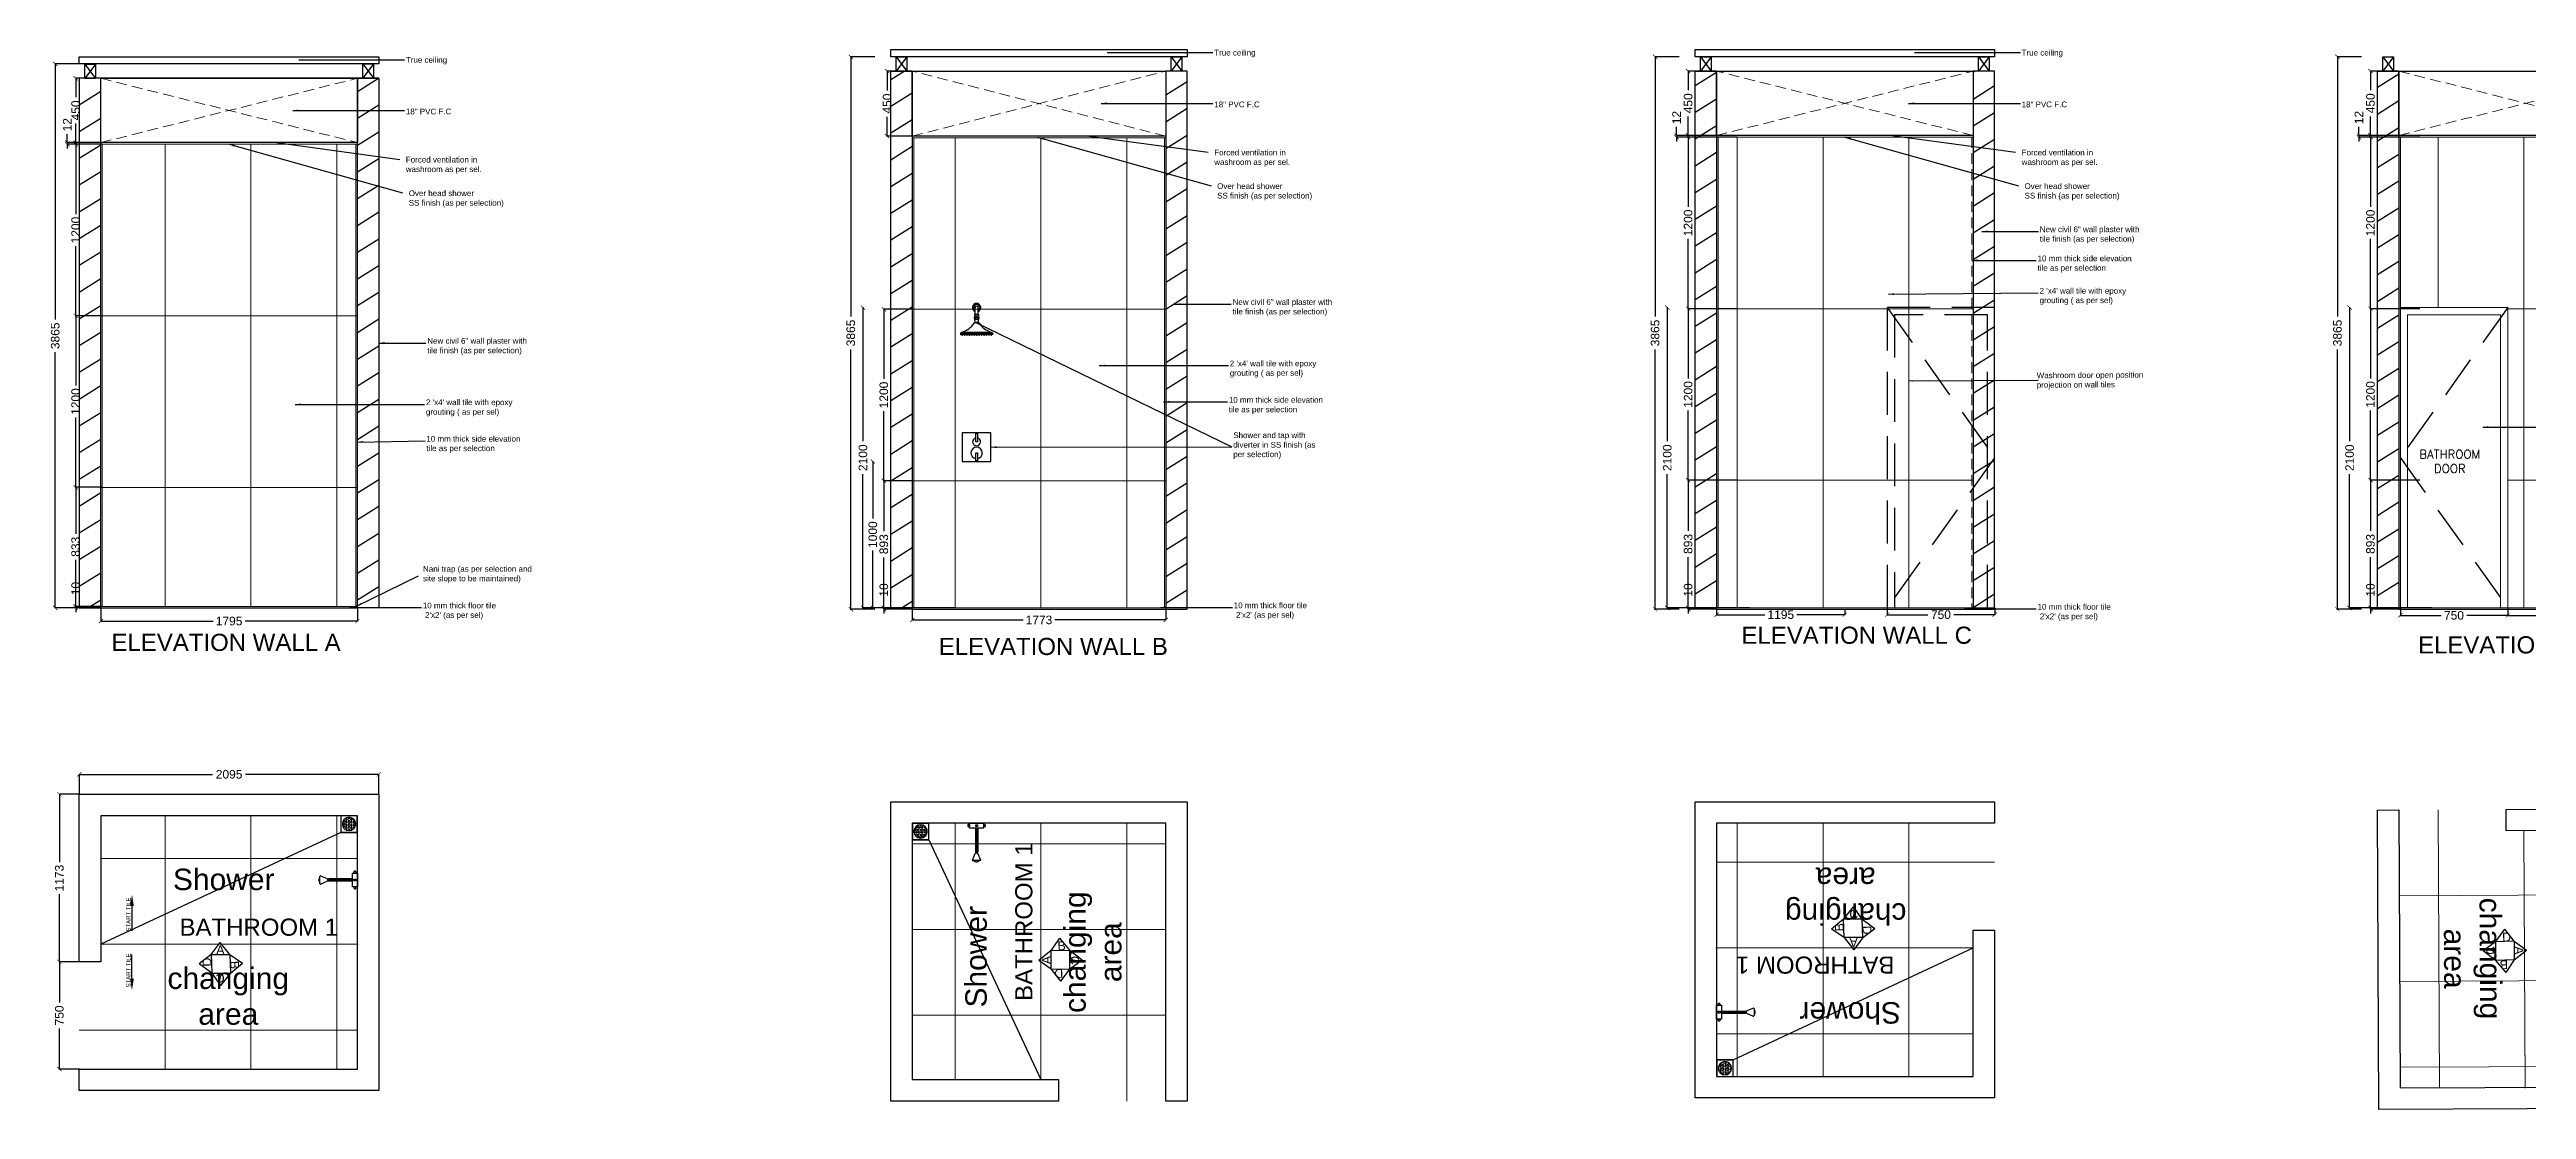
# Model space of a CAD drawing. Header units: millimetres. Extents: x 1464389 to 1998638, y -29162 to 256806.
# Drawn here: x 1950542 to 1967865, y 165622 to 173038 of the extents above; entities that cross this region are included whole.
import ezdxf
from ezdxf import colors
from ezdxf.entities.mleader import LeaderData, LeaderLine
from ezdxf.math import Vec2, Vec3

# ---------------------------------------------------------------- set-up
doc = ezdxf.new("R2010")
doc.units = ezdxf.units.MM
doc.header["$LTSCALE"] = 15
doc.header["$PDMODE"] = 35
doc.linetypes.add('DASHED', pattern=[0.75, 0.5, -0.25])
doc.linetypes.add('DASHED2', pattern=[0.375, 0.25, -0.125])
doc.layers.get('0').update_dxf_attribs({"lineweight": 5})
for name, color, linetype in [('A-WALL', 5, 'Continuous'), ('L10 - Ledge Wall', 41, 'Continuous'), ('Layer 1', 7, 'Continuous'), ('LS_DR_Washbasin', 165, 'Continuous'), ('NEW WALL', 5, 'Continuous'), ('Text', 250, 'Continuous')]:
    doc.layers.add(name, color=color, linetype=linetype)
for name, color, linetype, lineweight in [('dimension', 1, 'Continuous', 25), ('false ceiling', 124, 'Continuous', 9), ('floor tiling line', 6, 'Continuous', 5), ('LS_DR_Door', 34, 'Continuous', 5), ('LS_DR_TEXT', 7, 'Continuous', 13), ('WALL TILE', 4, 'Continuous', 5)]:
    doc.layers.add(name, color=color, linetype=linetype, lineweight=lineweight)
doc.layers.add('Furnitures', color=7, linetype='Continuous', lineweight=25, true_color=0x753b00)
doc.styles.add('ARIAL', font='arial.ttf')
doc.styles.add('ROMANS', font='romans.shx')
doc.dimstyles.new('SC-25', dxfattribs={"dimtxt": 60, "dimasz": 30, "dimexe": 0, "dimexo": 0, "dimgap": 25, "dimtad": 0, "dimdec": 0, "dimzin": 0, "dimdsep": 46, "dimtxsty": 'ARIAL', "dimblk": 'ARCHTICK', "dimcen": 0.09, "dimdle": 3, "dimclrd": 251, "dimclre": 251, "dimclrt": 1, "dimadec": 0, "dimazin": 0, "dimtfac": 1, "dimtdec": 0, "dimtofl": 0, "dimtmove": 0, "dimatfit": 2, "dimfxl": 100, "dimtolj": 1, "dimtzin": 0, "dimarcsym": 0})
pattern_1 = [(212, (354968.11, 519553.4), (84.124683, -134.627635), [])]

msp = doc.modelspace()

# ---------------------------------------------------------------- texts
at = {"layer": 'floor tiling line', "color": 1, "ltscale": 0.25, "char_height": 30, "rotation": 90, "style": 'ARIAL'}
for insert, attachment_point in [((1951109, 166759), 7), ((1951109.1, 166822.1), 9)]:
    msp.add_mtext_dynamic_manual_height_columns('\\pxqc,t26;START TILE', width=454.369, gutter_width=250, heights=[0], dxfattribs=dict(at, insert=insert, attachment_point=attachment_point))
at = {"layer": 'LS_DR_TEXT', "ltscale": 0.25, "insert": (1966971.6, 170236.4), "char_height": 60, "attachment_point": 1, "style": 'ROMANS'}
msp.add_mtext_dynamic_manual_height_columns('\\pxqc;BATHROOM\\PDOOR', width=714.754, gutter_width=584.3, heights=[194.2], dxfattribs=at)
at = {"layer": 'NEW WALL', "color": 240, "true_color": 0xed1f24, "char_height": 61.6, "style": 'ARIAL'}
for s, insert, attachment_point in [('\\pxt5;C ', (1963129.6, 167020.1), 1), ('\\pxt5;A ', (1951708.4, 166709.2), 7)]:
    msp.add_mtext_dynamic_manual_height_columns(s, width=61.602, gutter_width=110, heights=[0], dxfattribs=dict(at, insert=insert, attachment_point=attachment_point))
for s, insert, attachment_point, rotation in [('\\pxt5;B ', (1963090.7, 166869), 7, 91.61187), ('\\pxt5;A ', (1963187.8, 166821), 7, 180), ('\\pxt5;D ', (1963282.6, 166909.1), 1, 271.61187), ('\\pxt5;D ', (1967693.8, 166858.1), 1, 1.89052), ('\\pxt5;D ', (1951613.6, 166621.2), 1, 91.61187), ('\\pxt5;B ', (1951805.5, 166661.2), 7, 271.61187), ('\\pxt5;A ', (1957544.4, 166638.8), 7, 90), ('\\pxt5;B ', (1957592.4, 166735.8), 7, 1.61187), ('\\pxt5;C ', (1957743.5, 166697), 1, 270), ('\\pxt5;C ', (1967583.5, 166704.5), 1, 90.27865), ('\\pxt5;B ', (1967734.8, 166666.4), 7, 181.89052), ('\\pxt5;A ', (1967782.3, 166763.7), 7, 270.27865), ('\\pxt5;C ', (1951766.7, 166510.1), 1, 180), ('\\pxt5;D ', (1957632.5, 166543.9), 1, 181.61187)]:
    msp.add_mtext_dynamic_manual_height_columns(s, width=61.602, gutter_width=110, heights=[0], dxfattribs=dict(at, insert=insert, attachment_point=attachment_point, rotation=rotation))
at = {"layer": 'Text', "color": 9, "ltscale": 0.25, "true_color": 0xc7c8ca, "char_height": 40, "attachment_point": 7, "style": 'ARIAL'}
for s, width, heights, insert in [('True ceiling', 713.093, [0], (1953034.1, 172934)), ('True ceiling', 713.093, [0], (1958687.8, 172984)), ('True ceiling', 713.093, [0], (1964334.4, 172984)), ('18" PVC F.C', 713.093, [0], (1953034.1, 172583.8)), ('18" PVC F.C', 713.093, [0], (1958687.8, 172633.8)), ('18" PVC F.C', 713.093, [0], (1964334.4, 172633.8)), ('Forced ventilation in washroom as per sel.', 713.093, [0], (1953034.1, 172168.8)), ('Forced ventilation in washroom as per sel.', 713.093, [0], (1958687.8, 172218.8)), ('Forced ventilation in washroom as per sel.', 713.093, [0], (1964334.4, 172218.8)), ('Over head shower\\PSS finish (as per selection)', 713.093, [0], (1953054.4, 171933.7)), ('Over head shower\\PSS finish (as per selection)', 713.093, [0], (1958708.1, 171983.7)), ('Over head shower\\PSS finish (as per selection)', 713.093, [0], (1964354.7, 171983.7)), ('New civil 6" wall plaster with tile finish (as per selection)', 713.093, [0], (1964461.2, 171681.5)), ('10 mm thick side elevation tile as per selection', 713.093, [0], (1964445.6, 171478)), ("2 'x4' wall tile with epoxy grouting ( as per sel)", 713.093, [0], (1964460.1, 171251.7)), ('New civil 6" wall plaster with tile finish (as per selection)', 713.093, [0], (1958816.3, 171172.9)), ('New civil 6" wall plaster with tile finish (as per selection)', 713.093, [0], (1953183.9, 170901.2)), ("2 'x4' wall tile with epoxy grouting ( as per sel)", 713.093, [0], (1958796.3, 170743.1)), ("2 'x4' wall tile with epoxy grouting ( as per sel)", 713.093, [0], (1953174.6, 170471.4)), ('10 mm thick side elevation tile as per selection', 713.093, [0], (1958789.8, 170487.9)), ('10 mm thick side elevation tile as per selection', 713.093, [0], (1953177.5, 170216.2)), ('Shower and tap with diverter in SS finish (as per selection)', 639.6, [203.2], (1958820.8, 170174)), ('Nani trap (as per selection and site slope to be maintained)', 785.848, [0], (1953154.4, 169305.5)), ("10 mm thick floor tile\\P 2'x2' (as per sel)", 713.093, [0], (1953152.9, 169049.5)), ("10 mm thick floor tile\\P 2'x2' (as per sel)", 713.093, [0], (1958824, 169050.5)), ("10 mm thick floor tile\\P 2'x2' (as per sel)", 713.093, [0], (1964445.6, 169040.5))]:
    msp.add_mtext_dynamic_manual_height_columns(s, width=width, gutter_width=250, heights=heights, dxfattribs=dict(at, insert=insert))
at = {"layer": 'Text', "color": 9, "ltscale": 0.25, "true_color": 0xc7c8ca, "insert": (1964440.3, 170659.5), "char_height": 40, "attachment_point": 7, "rotation": 0.32003, "style": 'ARIAL'}
msp.add_mtext_dynamic_manual_height_columns('Washroom door open position projection on wall tiles', width=990.322, gutter_width=250, heights=[0], dxfattribs=at)
at = {"layer": 'Text', "color": 9, "ltscale": 0.25, "true_color": 0xc7c8ca, "char_height": 120, "attachment_point": 7, "style": 'ARIAL'}
for s, insert, width in [('ELEVATION WALL A', (1950975.8, 168828.7), 2848.533), ('ELEVATION WALL B', (1956761.3, 168800.2), 2848.533), ('ELEVATION WALL C', (1962375.2, 168878.7), 2848.533), ('ELEVATION WALL D', (1967106.5, 168811.2), 2848.533), ('BATHROOM 1', (1951451.6, 166836.1), 1089.105)]:
    msp.add_mtext(s, dxfattribs=dict(at, insert=insert, width=width))
at = {"layer": 'Text', "color": 9, "ltscale": 0.25, "true_color": 0xc7c8ca, "char_height": 120, "width": 1089.105, "attachment_point": 7, "style": 'ARIAL'}
for insert, rotation in [((1957417.5, 166382), 90), ((1963444.6, 166694.1), 180)]:
    msp.add_mtext('BATHROOM 1', dxfattribs=dict(at, insert=insert, rotation=rotation))
at = {"layer": 'Text', "ltscale": 0.25, "char_height": 150, "style": 'ARIAL'}
for s, insert, attachment_point in [('\\pxqc;Shower', (1952411.8, 167306.9), 3), ('\\pxqc;changing \\Parea', (1952443.7, 166212.9), 9)]:
    msp.add_mtext_dynamic_manual_height_columns(s, width=1302.77, gutter_width=250, heights=[0], dxfattribs=dict(at, insert=insert, attachment_point=attachment_point))
for s, insert, attachment_point, rotation in [('\\pxqc;changing \\Parea', (1962452.5, 167317.3), 9, 180), ('\\pxqc;Shower', (1956946.7, 167342.1), 3, 90), ('\\pxqc;changing \\Parea', (1958040.7, 167374.1), 9, 90), ('\\pxqc;changing \\Parea', (1967289.6, 166026), 9, 270.27865), ('\\pxqc;Shower', (1962484.5, 166223.3), 3, 180)]:
    msp.add_mtext_dynamic_manual_height_columns(s, width=1302.77, gutter_width=250, heights=[0], dxfattribs=dict(at, insert=insert, attachment_point=attachment_point, rotation=rotation))

# ---------------------------------------------------------------- blocks, each defined once
blk = doc.blocks.new('Z$W@#3D1C198D')
at = {"layer": 'LS_DR_Washbasin'}
for p, q in [((-15.2, 27.5), (-13.1, 22.6)), ((-15, 27.9), (-9.3, 27.9)), ((-11.3, 21.5), (-12.9, 21.5)), ((-12.9, 3.6), (-12.9, 21.5)), ((-12.1, 3.6), (-12.1, 21.5)), ((-11.3, 3.6), (-11.3, 21.5)), ((-9, 27.5), (-11.1, 22.6)), ((-17.3, 2.4), (-18.1, 2.4)), ((-18.1, 1), (-17.3, 1)), ((-17.3, 3.6), (-6.9, 3.6)), ((-17.3, -0.2), (-17.3, 3.6)), ((-17.3, 1), (-17.3, 2.4)), ((-12.8, 2.4), (-11.4, 2.4)), ((-12.8, 1), (-12.8, 2.4)), ((-11.4, 1), (-12.8, 1)), ((-12.1, 10.5), (-12.1, 12.4)), ((-11.4, 2.4), (-11.4, 1)), ((-6.9, 3.6), (-6.9, -0.2)), ((-6.9, 2.4), (-6.1, 2.4)), ((-6.9, 1), (-6.9, 2.4)), ((-6.1, 1), (-6.9, 1)), ((-6.9, -0.2), (-17.3, -0.2))]:
    blk.add_line(p, q, dxfattribs=at)
for centre, major_axis, start_param, end_param in [((-14.9, 27.6), (0.175, 0.175), 0.79391, 2.757406), ((-12.1, 25.8), (2.15, 2.15), 6.248859, 7.890647), ((-12.3, 22.9), (0.583, 0.583), 2.757406, 3.935503), ((-12.1, 21.7), (-0.355, 0.355), 3.685936, 7.309861), ((-11.9, 22.9), (0.583, 0.583), 3.918701, 5.096798), ((-9.3, 27.6), (-0.175, 0.175), 3.526002, 5.489497), ((-18.1, 1.7), (-0.516, 0.516), -0.785287, 2.356306), ((-6.1, 1.7), (-0.516, 0.516), 2.356306, 5.497898)]:
    blk.add_ellipse(centre, major_axis=major_axis, ratio=1, start_param=start_param, end_param=end_param, dxfattribs=at)
blk = doc.blocks.new('Z$W@#4FB1354E')
at = {"layer": 'LS_DR_Washbasin'}
h = blk.add_hatch(dxfattribs=at)
h.set_pattern_fill('HEX', color=256, scale=5, angle=360, style=0)
h.set_pattern_definition([(360, (3601.4866, -3857.5391), (7e-11, 1.08253175), [0.625, -1.25]), (120, (3601.4866, -3857.5391), (-0.9375, -0.54126588), [0.625, -1.25]), (60, (3602.1116, -3857.5391), (-0.9375, 0.54126588), [0.625, -1.25])])
edge = h.paths.add_edge_path()
edge.add_arc((-30.1, 11), 5, -90, 270, ccw=False)
for points in [[(-23.8, 4.7), (-36.3, 4.7), (-36.3, 17.2), (-23.8, 17.2)], [(-24, 4.8), (-36.2, 4.8), (-36.2, 17.1), (-24, 17.1)]]:
    blk.add_lwpolyline(points, close=True, dxfattribs=at)
blk.add_circle((-30.1, 10.9), 5, dxfattribs=at)
blk = doc.blocks.new('HINGE')
at = {"color": 159, "ltscale": 0.25, "true_color": 0x22346e}
for p, q in [((1597563, -297518), (1597638, -297618)), ((1597638, -297518), (1597563, -297618))]:
    blk.add_line(p, q, dxfattribs=at)
blk.add_lwpolyline([(1597638, -297518), (1597638, -297618), (1597563, -297618), (1597563, -297518), (1597638, -297518)], dxfattribs=at)
blk = doc.blocks.new('H2')
at = {"color": 159, "ltscale": 0.25, "true_color": 0x22346e}
for p, q in [((1597176, -346616), (1597251, -346716)), ((1597251, -346616), (1597176, -346716))]:
    blk.add_line(p, q, dxfattribs=at)
blk.add_lwpolyline([(1597251, -346616), (1597251, -346716), (1597176, -346716), (1597176, -346616), (1597251, -346616)], dxfattribs=at)
blk = doc.blocks.new('_ArchTick')
at = {"color": 0, "linetype": 'ByBlock', "const_width": 0.15}
blk.add_lwpolyline([(-0.5, -0.5), (0.5, 0.5)], dxfattribs=at)
blk = doc.blocks.new('*D3033')
at = {"layer": 'Defpoints', "color": 0, "ltscale": 0.25, "transparency": 16777216}
for p in [(1950725, 169142), (1950901, 169142), (1950901, 169132)]:
    blk.add_point(p, dxfattribs=at)
at = {"layer": 'dimension', "color": 251, "lineweight": -2, "ltscale": 0.25, "transparency": 16777216}
for p, q in [((1950725, 169142), (1950725, 169202)), ((1950901, 169142), (1950725, 169142)), ((1950901, 169132), (1950725, 169132)), ((1950725, 169132), (1950725, 169102))]:
    blk.add_line(p, q, dxfattribs=at)
at = {"layer": 'dimension', "color": 251, "lineweight": -2, "ltscale": 0.25, "transparency": 16777216, "xscale": 30, "yscale": 30, "zscale": 30}
for p, rotation in [((1950725, 169142), 270), ((1950725, 169132), 90)]:
    blk.add_blockref('_ArchTick', p, dxfattribs=dict(at, rotation=rotation))
at = {"layer": 'dimension', "color": 1, "ltscale": 0.25, "transparency": 16777216, "insert": (1950725, 169267), "char_height": 60, "attachment_point": 5, "rotation": 90, "style": 'ARIAL'}
blk.add_mtext('\\A1;10', dxfattribs=at)
blk = doc.blocks.new('*D3034')
at = {"layer": 'Defpoints', "color": 0, "ltscale": 0.25, "transparency": 16777216}
for p in [(1950725, 169975), (1950901, 169975), (1950901, 169142)]:
    blk.add_point(p, dxfattribs=at)
at = {"layer": 'dimension', "color": 251, "lineweight": -2, "ltscale": 0.25, "transparency": 16777216}
for p, q in [((1950725, 169978), (1950725, 169650)), ((1950901, 169975), (1950725, 169975)), ((1950725, 169139), (1950725, 169467)), ((1950901, 169142), (1950725, 169142))]:
    blk.add_line(p, q, dxfattribs=at)
at = {"layer": 'dimension', "color": 251, "lineweight": -2, "ltscale": 0.25, "transparency": 16777216, "xscale": 30, "yscale": 30, "zscale": 30}
for p, rotation in [((1950725, 169975), 90), ((1950725, 169142), 270)]:
    blk.add_blockref('_ArchTick', p, dxfattribs=dict(at, rotation=rotation))
at = {"layer": 'dimension', "color": 1, "ltscale": 0.25, "transparency": 16777216, "insert": (1950725, 169559), "char_height": 60, "attachment_point": 5, "rotation": 90, "style": 'ARIAL'}
blk.add_mtext('\\A1;833', dxfattribs=at)
blk = doc.blocks.new('*D3035')
at = {"layer": 'Defpoints', "color": 0, "ltscale": 0.25, "transparency": 16777216}
for p in [(1950725, 171175), (1950911, 171175), (1950911, 169975)]:
    blk.add_point(p, dxfattribs=at)
at = {"layer": 'dimension', "color": 251, "lineweight": -2, "ltscale": 0.25, "transparency": 16777216}
for p, q in [((1950725, 171178), (1950725, 170687)), ((1950911, 171175), (1950725, 171175)), ((1950725, 169972), (1950725, 170463)), ((1950911, 169975), (1950725, 169975))]:
    blk.add_line(p, q, dxfattribs=at)
at = {"layer": 'dimension', "color": 251, "lineweight": -2, "ltscale": 0.25, "transparency": 16777216, "xscale": 30, "yscale": 30, "zscale": 30}
for p, rotation in [((1950725, 171175), 90), ((1950725, 169975), 270)]:
    blk.add_blockref('_ArchTick', p, dxfattribs=dict(at, rotation=rotation))
at = {"layer": 'dimension', "color": 1, "ltscale": 0.25, "transparency": 16777216, "insert": (1950725, 170575), "char_height": 60, "attachment_point": 5, "rotation": 90, "style": 'ARIAL'}
blk.add_mtext('\\A1;1200', dxfattribs=at)
blk = doc.blocks.new('*D3036')
at = {"layer": 'Defpoints', "color": 0, "ltscale": 0.25, "transparency": 16777216}
for p in [(1950725, 172375), (1950911, 172375), (1950911, 171175)]:
    blk.add_point(p, dxfattribs=at)
at = {"layer": 'dimension', "color": 251, "lineweight": -2, "ltscale": 0.25, "transparency": 16777216}
for p, q in [((1950725, 172378), (1950725, 171887)), ((1950911, 172375), (1950725, 172375)), ((1950725, 171172), (1950725, 171663)), ((1950911, 171175), (1950725, 171175))]:
    blk.add_line(p, q, dxfattribs=at)
at = {"layer": 'dimension', "color": 251, "lineweight": -2, "ltscale": 0.25, "transparency": 16777216, "xscale": 30, "yscale": 30, "zscale": 30}
for p, rotation in [((1950725, 172375), 90), ((1950725, 171175), 270)]:
    blk.add_blockref('_ArchTick', p, dxfattribs=dict(at, rotation=rotation))
at = {"layer": 'dimension', "color": 1, "ltscale": 0.25, "transparency": 16777216, "insert": (1950725, 171775), "char_height": 60, "attachment_point": 5, "rotation": 90, "style": 'ARIAL'}
blk.add_mtext('\\A1;1200', dxfattribs=at)
blk = doc.blocks.new('*D3037')
at = {"layer": 'Defpoints', "color": 0, "ltscale": 0.25, "transparency": 16777216}
for p in [(1950666, 172387), (1950901, 172387), (1950901, 172375)]:
    blk.add_point(p, dxfattribs=at)
at = {"layer": 'dimension', "color": 251, "lineweight": -2, "ltscale": 0.25, "transparency": 16777216}
for p, q in [((1950666, 172387), (1950666, 172447)), ((1950901, 172387), (1950666, 172387)), ((1950901, 172375), (1950666, 172375)), ((1950666, 172375), (1950666, 172345))]:
    blk.add_line(p, q, dxfattribs=at)
at = {"layer": 'dimension', "color": 251, "lineweight": -2, "ltscale": 0.25, "transparency": 16777216, "xscale": 30, "yscale": 30, "zscale": 30}
for p, rotation in [((1950666, 172387), 270), ((1950666, 172375), 90)]:
    blk.add_blockref('_ArchTick', p, dxfattribs=dict(at, rotation=rotation))
at = {"layer": 'dimension', "color": 1, "ltscale": 0.25, "transparency": 16777216, "insert": (1950666, 172512), "char_height": 60, "attachment_point": 5, "rotation": 90, "style": 'ARIAL'}
blk.add_mtext('\\A1;12', dxfattribs=at)
blk = doc.blocks.new('*D3038')
at = {"layer": 'Defpoints', "color": 0, "ltscale": 0.25, "transparency": 16777216}
for p in [(1950725, 172837), (1950901, 172837), (1950901, 172387)]:
    blk.add_point(p, dxfattribs=at)
at = {"layer": 'dimension', "color": 251, "lineweight": -2, "ltscale": 0.25, "transparency": 16777216}
for p, q in [((1950725, 172840), (1950725, 172704)), ((1950901, 172837), (1950725, 172837)), ((1950725, 172384), (1950725, 172520)), ((1950901, 172387), (1950725, 172387))]:
    blk.add_line(p, q, dxfattribs=at)
at = {"layer": 'dimension', "color": 251, "lineweight": -2, "ltscale": 0.25, "transparency": 16777216, "xscale": 30, "yscale": 30, "zscale": 30}
for p, rotation in [((1950725, 172837), 90), ((1950725, 172387), 270)]:
    blk.add_blockref('_ArchTick', p, dxfattribs=dict(at, rotation=rotation))
at = {"layer": 'dimension', "color": 1, "ltscale": 0.25, "transparency": 16777216, "insert": (1950725, 172612), "char_height": 60, "attachment_point": 5, "rotation": 90, "style": 'ARIAL'}
blk.add_mtext('\\A1;450', dxfattribs=at)
blk = doc.blocks.new('*D3039')
at = {"layer": 'Defpoints', "color": 0, "ltscale": 0.25, "transparency": 16777216}
for p in [(1950582, 172937), (1950751, 172937), (1950751, 169132)]:
    blk.add_point(p, dxfattribs=at)
at = {"layer": 'dimension', "color": 251, "lineweight": -2, "ltscale": 0.25, "transparency": 16777216}
for p, q in [((1950582, 172940), (1950582, 171150)), ((1950751, 172937), (1950582, 172937)), ((1950582, 169129), (1950582, 170920)), ((1950751, 169132), (1950582, 169132))]:
    blk.add_line(p, q, dxfattribs=at)
at = {"layer": 'dimension', "color": 251, "lineweight": -2, "ltscale": 0.25, "transparency": 16777216, "xscale": 30, "yscale": 30, "zscale": 30}
for p, rotation in [((1950582, 172937), 90), ((1950582, 169132), 270)]:
    blk.add_blockref('_ArchTick', p, dxfattribs=dict(at, rotation=rotation))
at = {"layer": 'dimension', "color": 1, "ltscale": 0.25, "transparency": 16777216, "insert": (1950582, 171035), "char_height": 60, "attachment_point": 5, "rotation": 90, "style": 'ARIAL'}
blk.add_mtext('\\A1;3865', dxfattribs=at)
blk = doc.blocks.new('G')
at = {"layer": 'Furnitures', "ltscale": 0.25}
for p, q in [((2283255, -19917), (2283284, -19917)), ((2283255, -19917), (2283255, -19928)), ((2283259, -19917), (2283259, -19871)), ((2283259, -19917), (2283259, -19907)), ((2283280, -19917), (2283280, -19871)), ((2283280, -19917), (2283280, -19907)), ((2283284, -19917), (2283284, -19928)), ((2283155, -20057), (2283385, -20057)), ((2283158, -20051), (2283270, -20051)), ((2283161, -20057), (2283161, -20059)), ((2283161, -20059), (2283174, -20059)), ((2283163, -20044), (2283377, -20044)), ((2283165, -20065), (2283163, -20059)), ((2283168, -20065), (2283165, -20065)), ((2283168, -20065), (2283171, -20065)), ((2283171, -20065), (2283172, -20059)), ((2283174, -20057), (2283174, -20059)), ((2283178, -20057), (2283178, -20059)), ((2283178, -20059), (2283191, -20059)), ((2283182, -20065), (2283180, -20059)), ((2283185, -20065), (2283182, -20065)), ((2283185, -20065), (2283188, -20065)), ((2283188, -20065), (2283189, -20059)), ((2283191, -20057), (2283191, -20059)), ((2283195, -20057), (2283195, -20059)), ((2283195, -20059), (2283208, -20059)), ((2283199, -20065), (2283197, -20059)), ((2283202, -20065), (2283199, -20065)), ((2283202, -20065), (2283205, -20065)), ((2283205, -20065), (2283206, -20059)), ((2283208, -20057), (2283208, -20059)), ((2283212, -20057), (2283212, -20059)), ((2283212, -20059), (2283225, -20059)), ((2283216, -20065), (2283214, -20059)), ((2283219, -20065), (2283216, -20065)), ((2283219, -20065), (2283222, -20065)), ((2283222, -20065), (2283223, -20059)), ((2283225, -20057), (2283225, -20059)), ((2283229, -20057), (2283229, -20059)), ((2283229, -20059), (2283242, -20059)), ((2283233, -20065), (2283231, -20059)), ((2283236, -20065), (2283233, -20065)), ((2283236, -20065), (2283239, -20065)), ((2283239, -20065), (2283240, -20059)), ((2283242, -20057), (2283242, -20059)), ((2283246, -20057), (2283246, -20059)), ((2283246, -20059), (2283259, -20059)), ((2283250, -20065), (2283248, -20059)), ((2283253, -20065), (2283250, -20065)), ((2283253, -20065), (2283256, -20065)), ((2283285, -19978), (2283254, -19978)), ((2283255, -19928), (2283284, -19928)), ((2283284, -19935), (2283255, -19935)), ((2283283, -19976), (2283256, -19976)), ((2283256, -19976), (2283256, -19978)), ((2283256, -20065), (2283257, -20059)), ((2283282, -19953), (2283257, -19953)), ((2283257, -19953), (2283257, -19954)), ((2283282, -19954), (2283257, -19954)), ((2283259, -20057), (2283259, -20059)), ((2283263, -20057), (2283263, -20059)), ((2283263, -20059), (2283276, -20059)), ((2283267, -20065), (2283265, -20059)), ((2283266, -19928), (2283267, -19933)), ((2283267, -19933), (2283272, -19933)), ((2283270, -20065), (2283267, -20065)), ((2283381, -20051), (2283270, -20051)), ((2283270, -20065), (2283273, -20065)), ((2283274, -19928), (2283272, -19933)), ((2283273, -20065), (2283274, -20059)), ((2283276, -20057), (2283276, -20059)), ((2283280, -20057), (2283280, -20059)), ((2283293, -20059), (2283280, -20059)), ((2283282, -19953), (2283282, -19954)), ((2283284, -20065), (2283282, -20059)), ((2283283, -19976), (2283283, -19978)), ((2283287, -20065), (2283284, -20065)), ((2283287, -20065), (2283290, -20065)), ((2283290, -20065), (2283291, -20059)), ((2283293, -20057), (2283293, -20059)), ((2283297, -20057), (2283297, -20059)), ((2283310, -20059), (2283297, -20059)), ((2283301, -20065), (2283299, -20059)), ((2283304, -20065), (2283301, -20065)), ((2283304, -20065), (2283307, -20065)), ((2283307, -20065), (2283308, -20059)), ((2283310, -20057), (2283310, -20059)), ((2283314, -20057), (2283314, -20059)), ((2283327, -20059), (2283314, -20059)), ((2283318, -20065), (2283316, -20059)), ((2283321, -20065), (2283318, -20065)), ((2283321, -20065), (2283324, -20065)), ((2283324, -20065), (2283325, -20059)), ((2283327, -20057), (2283327, -20059)), ((2283331, -20057), (2283331, -20059)), ((2283344, -20059), (2283331, -20059)), ((2283335, -20065), (2283333, -20059)), ((2283338, -20065), (2283335, -20065)), ((2283338, -20065), (2283341, -20065)), ((2283341, -20065), (2283342, -20059)), ((2283344, -20057), (2283344, -20059)), ((2283348, -20057), (2283348, -20059)), ((2283361, -20059), (2283348, -20059)), ((2283352, -20065), (2283350, -20059)), ((2283355, -20065), (2283352, -20065)), ((2283355, -20065), (2283358, -20065)), ((2283358, -20065), (2283359, -20059)), ((2283361, -20057), (2283361, -20059)), ((2283365, -20057), (2283365, -20059)), ((2283378, -20059), (2283365, -20059)), ((2283369, -20065), (2283367, -20059)), ((2283372, -20065), (2283369, -20065)), ((2283372, -20065), (2283375, -20065)), ((2283375, -20065), (2283376, -20059)), ((2283378, -20057), (2283378, -20059))]:
    blk.add_line(p, q, dxfattribs=at)
for centre, radius, start, end in [((2283270, -19871), 29.5, 290.8378, 249.1622), ((2283270, -19871), 27.4, 292.5424, 247.4576), ((2283270, -19871), 21.5, 299.1988, 240.8012), ((2283270, -19871), 10.5, 0, 180), ((2283161, -20056), 5.7, 110.748, 186.7349), ((2283165, -20051), 6.87, 108.2495, 184.0084), ((2283124, -19894), 155, 284.6186, 327.0495), ((2283266, -19943), 13.3, 143.2974, 229.383), ((2283234, -19964), 25, 331.504, 23.701), ((2283268, -19938), 4.8, 92.5034, 143.2201), ((2283272, -19938), 4.8, 36.7799, 87.4966), ((2283305, -19964), 25, 156.299, 208.496), ((2283274, -19943), 13.3, 310.617, 36.7026), ((2283416, -19894), 155, 212.9505, 255.3814), ((2283374, -20051), 6.87, 355.9916, 71.7505), ((2283379, -20056), 5.7, 353.2651, 69.252)]:
    blk.add_arc(centre, radius, start, end, dxfattribs=at)
blk.add_ellipse((2283270, -19945), major_axis=(8.78, 0), ratio=0.779002, dxfattribs=at)
blk = doc.blocks.new('*D3042')
at = {"layer": 'Defpoints', "color": 0, "ltscale": 0.25, "transparency": 16777216}
for p in [(1956377, 169132), (1956553, 169132), (1956553, 169122)]:
    blk.add_point(p, dxfattribs=at)
at = {"layer": 'dimension', "color": 251, "lineweight": -2, "ltscale": 0.25, "transparency": 16777216}
for p, q in [((1956377, 169132), (1956377, 169192)), ((1956553, 169132), (1956377, 169132)), ((1956553, 169122), (1956377, 169122)), ((1956377, 169122), (1956377, 169092))]:
    blk.add_line(p, q, dxfattribs=at)
at = {"layer": 'dimension', "color": 251, "lineweight": -2, "ltscale": 0.25, "transparency": 16777216, "xscale": 30, "yscale": 30, "zscale": 30}
for p, rotation in [((1956377, 169132), 270), ((1956377, 169122), 90)]:
    blk.add_blockref('_ArchTick', p, dxfattribs=dict(at, rotation=rotation))
at = {"layer": 'dimension', "color": 1, "ltscale": 0.25, "transparency": 16777216, "insert": (1956377, 169257), "char_height": 60, "attachment_point": 5, "rotation": 90, "style": 'ARIAL'}
blk.add_mtext('\\A1;10', dxfattribs=at)
blk = doc.blocks.new('*D3043')
at = {"layer": 'Defpoints', "color": 0, "ltscale": 0.25, "transparency": 16777216}
for p in [(1956377, 170021), (1956576, 170021), (1956553, 169132)]:
    blk.add_point(p, dxfattribs=at)
at = {"layer": 'dimension', "color": 251, "lineweight": -2, "ltscale": 0.25, "transparency": 16777216}
for p, q in [((1956377, 170024), (1956377, 169668)), ((1956576, 170021), (1956377, 170021)), ((1956377, 169129), (1956377, 169485)), ((1956553, 169132), (1956377, 169132))]:
    blk.add_line(p, q, dxfattribs=at)
at = {"layer": 'dimension', "color": 251, "lineweight": -2, "ltscale": 0.25, "transparency": 16777216, "xscale": 30, "yscale": 30, "zscale": 30}
for p, rotation in [((1956377, 170021), 90), ((1956377, 169132), 270)]:
    blk.add_blockref('_ArchTick', p, dxfattribs=dict(at, rotation=rotation))
at = {"layer": 'dimension', "color": 1, "ltscale": 0.25, "transparency": 16777216, "insert": (1956377, 169577), "char_height": 60, "attachment_point": 5, "rotation": 90, "style": 'ARIAL'}
blk.add_mtext('\\A1;893', dxfattribs=at)
blk = doc.blocks.new('*D3040')
at = {"layer": 'Defpoints', "color": 0, "ltscale": 0.25, "transparency": 16777216}
for p in [(1956400, 172887), (1956576, 172887), (1956576, 172433)]:
    blk.add_point(p, dxfattribs=at)
at = {"layer": 'dimension', "color": 251, "lineweight": -2, "ltscale": 0.25, "transparency": 16777216}
for p, q in [((1956400, 172890), (1956400, 172752)), ((1956576, 172887), (1956400, 172887)), ((1956400, 172430), (1956400, 172568)), ((1956576, 172433), (1956400, 172433))]:
    blk.add_line(p, q, dxfattribs=at)
at = {"layer": 'dimension', "color": 251, "lineweight": -2, "ltscale": 0.25, "transparency": 16777216, "xscale": 30, "yscale": 30, "zscale": 30}
for p, rotation in [((1956400, 172887), 90), ((1956400, 172433), 270)]:
    blk.add_blockref('_ArchTick', p, dxfattribs=dict(at, rotation=rotation))
at = {"layer": 'dimension', "color": 1, "ltscale": 0.25, "transparency": 16777216, "insert": (1956400, 172660), "char_height": 60, "attachment_point": 5, "rotation": 90, "style": 'ARIAL'}
blk.add_mtext('\\A1;450', dxfattribs=at)
blk = doc.blocks.new('*D3041')
at = {"layer": 'Defpoints', "color": 0, "ltscale": 0.25, "transparency": 16777216}
for p in [(1956146, 172987), (1956315, 172987), (1956315, 169122)]:
    blk.add_point(p, dxfattribs=at)
at = {"layer": 'dimension', "color": 251, "lineweight": -2, "ltscale": 0.25, "transparency": 16777216}
for p, q in [((1956146, 172990), (1956146, 171170)), ((1956315, 172987), (1956146, 172987)), ((1956146, 169119), (1956146, 170940)), ((1956315, 169122), (1956146, 169122))]:
    blk.add_line(p, q, dxfattribs=at)
at = {"layer": 'dimension', "color": 251, "lineweight": -2, "ltscale": 0.25, "transparency": 16777216, "xscale": 30, "yscale": 30, "zscale": 30}
for p, rotation in [((1956146, 172987), 90), ((1956146, 169122), 270)]:
    blk.add_blockref('_ArchTick', p, dxfattribs=dict(at, rotation=rotation))
at = {"layer": 'dimension', "color": 1, "ltscale": 0.25, "transparency": 16777216, "insert": (1956146, 171055), "char_height": 60, "attachment_point": 5, "rotation": 90, "style": 'ARIAL'}
blk.add_mtext('\\A1;3865', dxfattribs=at)
blk = doc.blocks.new('*D3044')
at = {"layer": 'Defpoints', "color": 0, "ltscale": 0.25, "transparency": 16777216}
for p in [(1956300, 170156), (1956300, 169132), (1956876, 169132)]:
    blk.add_point(p, dxfattribs=at)
at = {"layer": 'dimension', "color": 251, "lineweight": -2, "ltscale": 0.25, "transparency": 16777216}
for p, q in [((1956300, 170159), (1956300, 169756)), ((1956300, 170156), (1956300, 170156)), ((1956300, 169129), (1956300, 169532)), ((1956876, 169132), (1956300, 169132))]:
    blk.add_line(p, q, dxfattribs=at)
at = {"layer": 'dimension', "color": 251, "lineweight": -2, "ltscale": 0.25, "transparency": 16777216, "xscale": 30, "yscale": 30, "zscale": 30}
for p, rotation in [((1956300, 170156), 90), ((1956300, 169132), 270)]:
    blk.add_blockref('_ArchTick', p, dxfattribs=dict(at, rotation=rotation))
at = {"layer": 'dimension', "color": 1, "ltscale": 0.25, "transparency": 16777216, "insert": (1956300, 169644), "char_height": 60, "attachment_point": 5, "rotation": 90, "style": 'ARIAL'}
blk.add_mtext('\\A1;1000', dxfattribs=at)
blk = doc.blocks.new('*D3045')
at = {"layer": 'Defpoints', "color": 0, "ltscale": 0.25, "transparency": 16777216}
for p in [(1956231, 171232), (1956231, 169132), (1956806, 169132)]:
    blk.add_point(p, dxfattribs=at)
at = {"layer": 'dimension', "color": 251, "lineweight": -2, "ltscale": 0.25, "transparency": 16777216}
for p, q in [((1956231, 171235), (1956231, 170297)), ((1956231, 171232), (1956231, 171232)), ((1956231, 169129), (1956231, 170067)), ((1956806, 169132), (1956231, 169132))]:
    blk.add_line(p, q, dxfattribs=at)
at = {"layer": 'dimension', "color": 251, "lineweight": -2, "ltscale": 0.25, "transparency": 16777216, "xscale": 30, "yscale": 30, "zscale": 30}
for p, rotation in [((1956231, 171232), 90), ((1956231, 169132), 270)]:
    blk.add_blockref('_ArchTick', p, dxfattribs=dict(at, rotation=rotation))
at = {"layer": 'dimension', "color": 1, "ltscale": 0.25, "transparency": 16777216, "insert": (1956231, 170182), "char_height": 60, "attachment_point": 5, "rotation": 90, "style": 'ARIAL'}
blk.add_mtext('\\A1;2100', dxfattribs=at)
blk = doc.blocks.new('*D3046')
at = {"layer": 'Defpoints', "color": 0, "ltscale": 0.25, "transparency": 16777216}
for p in [(1956377, 171221), (1956576, 171221), (1956576, 170021)]:
    blk.add_point(p, dxfattribs=at)
at = {"layer": 'dimension', "color": 251, "lineweight": -2, "ltscale": 0.25, "transparency": 16777216}
for p, q in [((1956377, 171224), (1956377, 170733)), ((1956576, 171221), (1956377, 171221)), ((1956377, 170018), (1956377, 170509)), ((1956576, 170021), (1956377, 170021))]:
    blk.add_line(p, q, dxfattribs=at)
at = {"layer": 'dimension', "color": 251, "lineweight": -2, "ltscale": 0.25, "transparency": 16777216, "xscale": 30, "yscale": 30, "zscale": 30}
for p, rotation in [((1956377, 171221), 90), ((1956377, 170021), 270)]:
    blk.add_blockref('_ArchTick', p, dxfattribs=dict(at, rotation=rotation))
at = {"layer": 'dimension', "color": 1, "ltscale": 0.25, "transparency": 16777216, "insert": (1956377, 170621), "char_height": 60, "attachment_point": 5, "rotation": 90, "style": 'ARIAL'}
blk.add_mtext('\\A1;1200', dxfattribs=at)
blk = doc.blocks.new('*D3048')
at = {"layer": 'Defpoints', "color": 0, "ltscale": 0.25, "transparency": 16777216}
for p in [(1962002, 169132), (1962178, 169132), (1962178, 169122)]:
    blk.add_point(p, dxfattribs=at)
at = {"layer": 'dimension', "color": 251, "lineweight": -2, "ltscale": 0.25, "transparency": 16777216}
for p, q in [((1962002, 169132), (1962002, 169192)), ((1962178, 169132), (1962002, 169132)), ((1962178, 169122), (1962002, 169122)), ((1962002, 169122), (1962002, 169092))]:
    blk.add_line(p, q, dxfattribs=at)
at = {"layer": 'dimension', "color": 251, "lineweight": -2, "ltscale": 0.25, "transparency": 16777216, "xscale": 30, "yscale": 30, "zscale": 30}
for p, rotation in [((1962002, 169132), 270), ((1962002, 169122), 90)]:
    blk.add_blockref('_ArchTick', p, dxfattribs=dict(at, rotation=rotation))
at = {"layer": 'dimension', "color": 1, "ltscale": 0.25, "transparency": 16777216, "insert": (1962002, 169257), "char_height": 60, "attachment_point": 5, "rotation": 90, "style": 'ARIAL'}
blk.add_mtext('\\A1;10', dxfattribs=at)
blk = doc.blocks.new('*D3049')
at = {"layer": 'Defpoints', "color": 0, "ltscale": 0.25, "transparency": 16777216}
for p in [(1961771, 172987), (1961940, 172987), (1961940, 169122)]:
    blk.add_point(p, dxfattribs=at)
at = {"layer": 'dimension', "color": 251, "lineweight": -2, "ltscale": 0.25, "transparency": 16777216}
for p, q in [((1961771, 172990), (1961771, 171170)), ((1961940, 172987), (1961771, 172987)), ((1961771, 169119), (1961771, 170940)), ((1961940, 169122), (1961771, 169122))]:
    blk.add_line(p, q, dxfattribs=at)
at = {"layer": 'dimension', "color": 251, "lineweight": -2, "ltscale": 0.25, "transparency": 16777216, "xscale": 30, "yscale": 30, "zscale": 30}
for p, rotation in [((1961771, 172987), 90), ((1961771, 169122), 270)]:
    blk.add_blockref('_ArchTick', p, dxfattribs=dict(at, rotation=rotation))
at = {"layer": 'dimension', "color": 1, "ltscale": 0.25, "transparency": 16777216, "insert": (1961771, 171055), "char_height": 60, "attachment_point": 5, "rotation": 90, "style": 'ARIAL'}
blk.add_mtext('\\A1;3865', dxfattribs=at)
blk = doc.blocks.new('*D3047')
at = {"layer": 'Defpoints', "color": 0, "ltscale": 0.25, "transparency": 16777216}
for p in [(1961856, 171232), (1961856, 169132), (1962431, 169132)]:
    blk.add_point(p, dxfattribs=at)
at = {"layer": 'dimension', "color": 251, "lineweight": -2, "ltscale": 0.25, "transparency": 16777216}
for p, q in [((1961856, 171235), (1961856, 170297)), ((1961856, 171232), (1961856, 171232)), ((1961856, 169129), (1961856, 170067)), ((1962431, 169132), (1961856, 169132))]:
    blk.add_line(p, q, dxfattribs=at)
at = {"layer": 'dimension', "color": 251, "lineweight": -2, "ltscale": 0.25, "transparency": 16777216, "xscale": 30, "yscale": 30, "zscale": 30}
for p, rotation in [((1961856, 171232), 90), ((1961856, 169132), 270)]:
    blk.add_blockref('_ArchTick', p, dxfattribs=dict(at, rotation=rotation))
at = {"layer": 'dimension', "color": 1, "ltscale": 0.25, "transparency": 16777216, "insert": (1961856, 170182), "char_height": 60, "attachment_point": 5, "rotation": 90, "style": 'ARIAL'}
blk.add_mtext('\\A1;2100', dxfattribs=at)
blk = doc.blocks.new('*D3050')
at = {"layer": 'Defpoints', "color": 0, "ltscale": 0.25, "transparency": 16777216}
for p in [(1962002, 170025), (1962346, 170025), (1962346, 169132)]:
    blk.add_point(p, dxfattribs=at)
at = {"layer": 'dimension', "color": 251, "lineweight": -2, "ltscale": 0.25, "transparency": 16777216}
for p, q in [((1962002, 170028), (1962002, 169670)), ((1962346, 170025), (1962002, 170025)), ((1962002, 169129), (1962002, 169487)), ((1962346, 169132), (1962002, 169132))]:
    blk.add_line(p, q, dxfattribs=at)
at = {"layer": 'dimension', "color": 251, "lineweight": -2, "ltscale": 0.25, "transparency": 16777216, "xscale": 30, "yscale": 30, "zscale": 30}
for p, rotation in [((1962002, 170025), 90), ((1962002, 169132), 270)]:
    blk.add_blockref('_ArchTick', p, dxfattribs=dict(at, rotation=rotation))
at = {"layer": 'dimension', "color": 1, "ltscale": 0.25, "transparency": 16777216, "insert": (1962002, 169579), "char_height": 60, "attachment_point": 5, "rotation": 90, "style": 'ARIAL'}
blk.add_mtext('\\A1;893', dxfattribs=at)
blk = doc.blocks.new('*D3051')
at = {"layer": 'Defpoints', "color": 0, "ltscale": 0.25, "transparency": 16777216}
for p in [(1962002, 171225), (1962346, 171225), (1962346, 170025)]:
    blk.add_point(p, dxfattribs=at)
at = {"layer": 'dimension', "color": 251, "lineweight": -2, "ltscale": 0.25, "transparency": 16777216}
for p, q in [((1962002, 171228), (1962002, 170737)), ((1962346, 171225), (1962002, 171225)), ((1962002, 170022), (1962002, 170513)), ((1962346, 170025), (1962002, 170025))]:
    blk.add_line(p, q, dxfattribs=at)
at = {"layer": 'dimension', "color": 251, "lineweight": -2, "ltscale": 0.25, "transparency": 16777216, "xscale": 30, "yscale": 30, "zscale": 30}
for p, rotation in [((1962002, 171225), 90), ((1962002, 170025), 270)]:
    blk.add_blockref('_ArchTick', p, dxfattribs=dict(at, rotation=rotation))
at = {"layer": 'dimension', "color": 1, "ltscale": 0.25, "transparency": 16777216, "insert": (1962002, 170625), "char_height": 60, "attachment_point": 5, "rotation": 90, "style": 'ARIAL'}
blk.add_mtext('\\A1;1200', dxfattribs=at)
blk = doc.blocks.new('*D3052')
at = {"layer": 'Defpoints', "color": 0, "ltscale": 0.25, "transparency": 16777216}
for p in [(1962002, 172425), (1962346, 172425), (1962346, 171225)]:
    blk.add_point(p, dxfattribs=at)
at = {"layer": 'dimension', "color": 251, "lineweight": -2, "ltscale": 0.25, "transparency": 16777216}
for p, q in [((1962002, 172428), (1962002, 171937)), ((1962346, 172425), (1962002, 172425)), ((1962002, 171222), (1962002, 171713)), ((1962346, 171225), (1962002, 171225))]:
    blk.add_line(p, q, dxfattribs=at)
at = {"layer": 'dimension', "color": 251, "lineweight": -2, "ltscale": 0.25, "transparency": 16777216, "xscale": 30, "yscale": 30, "zscale": 30}
for p, rotation in [((1962002, 172425), 90), ((1962002, 171225), 270)]:
    blk.add_blockref('_ArchTick', p, dxfattribs=dict(at, rotation=rotation))
at = {"layer": 'dimension', "color": 1, "ltscale": 0.25, "transparency": 16777216, "insert": (1962002, 171825), "char_height": 60, "attachment_point": 5, "rotation": 90, "style": 'ARIAL'}
blk.add_mtext('\\A1;1200', dxfattribs=at)
blk = doc.blocks.new('*D3053')
at = {"layer": 'Defpoints', "color": 0, "ltscale": 0.25, "transparency": 16777216}
for p in [(1961921, 172437), (1962201, 172437), (1962201, 172425)]:
    blk.add_point(p, dxfattribs=at)
at = {"layer": 'dimension', "color": 251, "lineweight": -2, "ltscale": 0.25, "transparency": 16777216}
for p, q in [((1961921, 172437), (1961921, 172497)), ((1962201, 172437), (1961921, 172437)), ((1962201, 172425), (1961921, 172425)), ((1961921, 172425), (1961921, 172395))]:
    blk.add_line(p, q, dxfattribs=at)
at = {"layer": 'dimension', "color": 251, "lineweight": -2, "ltscale": 0.25, "transparency": 16777216, "xscale": 30, "yscale": 30, "zscale": 30}
for p, rotation in [((1961921, 172437), 270), ((1961921, 172425), 90)]:
    blk.add_blockref('_ArchTick', p, dxfattribs=dict(at, rotation=rotation))
at = {"layer": 'dimension', "color": 1, "ltscale": 0.25, "transparency": 16777216, "insert": (1961921, 172562), "char_height": 60, "attachment_point": 5, "rotation": 90, "style": 'ARIAL'}
blk.add_mtext('\\A1;12', dxfattribs=at)
blk = doc.blocks.new('*D3054')
at = {"layer": 'Defpoints', "color": 0, "ltscale": 0.25, "transparency": 16777216}
for p in [(1962002, 172887), (1962201, 172887), (1962201, 172437)]:
    blk.add_point(p, dxfattribs=at)
at = {"layer": 'dimension', "color": 251, "lineweight": -2, "ltscale": 0.25, "transparency": 16777216}
for p, q in [((1962002, 172890), (1962002, 172754)), ((1962201, 172887), (1962002, 172887)), ((1962002, 172434), (1962002, 172570)), ((1962201, 172437), (1962002, 172437))]:
    blk.add_line(p, q, dxfattribs=at)
at = {"layer": 'dimension', "color": 251, "lineweight": -2, "ltscale": 0.25, "transparency": 16777216, "xscale": 30, "yscale": 30, "zscale": 30}
for p, rotation in [((1962002, 172887), 90), ((1962002, 172437), 270)]:
    blk.add_blockref('_ArchTick', p, dxfattribs=dict(at, rotation=rotation))
at = {"layer": 'dimension', "color": 1, "ltscale": 0.25, "transparency": 16777216, "insert": (1962002, 172662), "char_height": 60, "attachment_point": 5, "rotation": 90, "style": 'ARIAL'}
blk.add_mtext('\\A1;450', dxfattribs=at)
blk = doc.blocks.new('*D3055')
at = {"layer": 'Defpoints', "color": 0, "ltscale": 0.25, "transparency": 16777216}
for p in [(1966774, 169132), (1966950, 169132), (1966950, 169122)]:
    blk.add_point(p, dxfattribs=at)
at = {"layer": 'dimension', "color": 251, "lineweight": -2, "ltscale": 0.25, "transparency": 16777216}
for p, q in [((1966774, 169132), (1966774, 169192)), ((1966950, 169132), (1966774, 169132)), ((1966950, 169122), (1966774, 169122)), ((1966774, 169122), (1966774, 169092))]:
    blk.add_line(p, q, dxfattribs=at)
at = {"layer": 'dimension', "color": 251, "lineweight": -2, "ltscale": 0.25, "transparency": 16777216, "xscale": 30, "yscale": 30, "zscale": 30}
for p, rotation in [((1966774, 169132), 270), ((1966774, 169122), 90)]:
    blk.add_blockref('_ArchTick', p, dxfattribs=dict(at, rotation=rotation))
at = {"layer": 'dimension', "color": 1, "ltscale": 0.25, "transparency": 16777216, "insert": (1966774, 169257), "char_height": 60, "attachment_point": 5, "rotation": 90, "style": 'ARIAL'}
blk.add_mtext('\\A1;10', dxfattribs=at)
blk = doc.blocks.new('*D3056')
at = {"layer": 'Defpoints', "color": 0, "ltscale": 0.25, "transparency": 16777216}
for p in [(1966543, 172987), (1966712, 172987), (1966712, 169122)]:
    blk.add_point(p, dxfattribs=at)
at = {"layer": 'dimension', "color": 251, "lineweight": -2, "ltscale": 0.25, "transparency": 16777216}
for p, q in [((1966543, 172990), (1966543, 171170)), ((1966712, 172987), (1966543, 172987)), ((1966543, 169119), (1966543, 170940)), ((1966712, 169122), (1966543, 169122))]:
    blk.add_line(p, q, dxfattribs=at)
at = {"layer": 'dimension', "color": 251, "lineweight": -2, "ltscale": 0.25, "transparency": 16777216, "xscale": 30, "yscale": 30, "zscale": 30}
for p, rotation in [((1966543, 172987), 90), ((1966543, 169122), 270)]:
    blk.add_blockref('_ArchTick', p, dxfattribs=dict(at, rotation=rotation))
at = {"layer": 'dimension', "color": 1, "ltscale": 0.25, "transparency": 16777216, "insert": (1966543, 171055), "char_height": 60, "attachment_point": 5, "rotation": 90, "style": 'ARIAL'}
blk.add_mtext('\\A1;3865', dxfattribs=at)
blk = doc.blocks.new('*D3057')
at = {"layer": 'Defpoints', "color": 0, "ltscale": 0.25, "transparency": 16777216}
for p in [(1966628, 171232), (1966628, 169132), (1967203, 169132)]:
    blk.add_point(p, dxfattribs=at)
at = {"layer": 'dimension', "color": 251, "lineweight": -2, "ltscale": 0.25, "transparency": 16777216}
for p, q in [((1966628, 171235), (1966628, 170297)), ((1966628, 171232), (1966628, 171232)), ((1966628, 169129), (1966628, 170067)), ((1967203, 169132), (1966628, 169132))]:
    blk.add_line(p, q, dxfattribs=at)
at = {"layer": 'dimension', "color": 251, "lineweight": -2, "ltscale": 0.25, "transparency": 16777216, "xscale": 30, "yscale": 30, "zscale": 30}
for p, rotation in [((1966628, 171232), 90), ((1966628, 169132), 270)]:
    blk.add_blockref('_ArchTick', p, dxfattribs=dict(at, rotation=rotation))
at = {"layer": 'dimension', "color": 1, "ltscale": 0.25, "transparency": 16777216, "insert": (1966628, 170182), "char_height": 60, "attachment_point": 5, "rotation": 90, "style": 'ARIAL'}
blk.add_mtext('\\A1;2100', dxfattribs=at)
blk = doc.blocks.new('*D3062')
at = {"layer": 'Defpoints', "color": 0, "ltscale": 0.25, "transparency": 16777216}
for p in [(1966774, 170025), (1967118, 170025), (1967118, 169132)]:
    blk.add_point(p, dxfattribs=at)
at = {"layer": 'dimension', "color": 251, "lineweight": -2, "ltscale": 0.25, "transparency": 16777216}
for p, q in [((1966774, 170028), (1966774, 169670)), ((1967118, 170025), (1966774, 170025)), ((1966774, 169129), (1966774, 169487)), ((1967118, 169132), (1966774, 169132))]:
    blk.add_line(p, q, dxfattribs=at)
at = {"layer": 'dimension', "color": 251, "lineweight": -2, "ltscale": 0.25, "transparency": 16777216, "xscale": 30, "yscale": 30, "zscale": 30}
for p, rotation in [((1966774, 170025), 90), ((1966774, 169132), 270)]:
    blk.add_blockref('_ArchTick', p, dxfattribs=dict(at, rotation=rotation))
at = {"layer": 'dimension', "color": 1, "ltscale": 0.25, "transparency": 16777216, "insert": (1966774, 169579), "char_height": 60, "attachment_point": 5, "rotation": 90, "style": 'ARIAL'}
blk.add_mtext('\\A1;893', dxfattribs=at)
blk = doc.blocks.new('*D3058')
at = {"layer": 'Defpoints', "color": 0, "ltscale": 0.25, "transparency": 16777216}
for p in [(1966774, 171225), (1967118, 171225), (1967118, 170025)]:
    blk.add_point(p, dxfattribs=at)
at = {"layer": 'dimension', "color": 251, "lineweight": -2, "ltscale": 0.25, "transparency": 16777216}
for p, q in [((1966774, 171228), (1966774, 170737)), ((1967118, 171225), (1966774, 171225)), ((1966774, 170022), (1966774, 170513)), ((1967118, 170025), (1966774, 170025))]:
    blk.add_line(p, q, dxfattribs=at)
at = {"layer": 'dimension', "color": 251, "lineweight": -2, "ltscale": 0.25, "transparency": 16777216, "xscale": 30, "yscale": 30, "zscale": 30}
for p, rotation in [((1966774, 171225), 90), ((1966774, 170025), 270)]:
    blk.add_blockref('_ArchTick', p, dxfattribs=dict(at, rotation=rotation))
at = {"layer": 'dimension', "color": 1, "ltscale": 0.25, "transparency": 16777216, "insert": (1966774, 170625), "char_height": 60, "attachment_point": 5, "rotation": 90, "style": 'ARIAL'}
blk.add_mtext('\\A1;1200', dxfattribs=at)
blk = doc.blocks.new('*D3059')
at = {"layer": 'Defpoints', "color": 0, "ltscale": 0.25, "transparency": 16777216}
for p in [(1966774, 172425), (1967118, 172425), (1967118, 171225)]:
    blk.add_point(p, dxfattribs=at)
at = {"layer": 'dimension', "color": 251, "lineweight": -2, "ltscale": 0.25, "transparency": 16777216}
for p, q in [((1966774, 172428), (1966774, 171937)), ((1967118, 172425), (1966774, 172425)), ((1966774, 171222), (1966774, 171713)), ((1967118, 171225), (1966774, 171225))]:
    blk.add_line(p, q, dxfattribs=at)
at = {"layer": 'dimension', "color": 251, "lineweight": -2, "ltscale": 0.25, "transparency": 16777216, "xscale": 30, "yscale": 30, "zscale": 30}
for p, rotation in [((1966774, 172425), 90), ((1966774, 171225), 270)]:
    blk.add_blockref('_ArchTick', p, dxfattribs=dict(at, rotation=rotation))
at = {"layer": 'dimension', "color": 1, "ltscale": 0.25, "transparency": 16777216, "insert": (1966774, 171825), "char_height": 60, "attachment_point": 5, "rotation": 90, "style": 'ARIAL'}
blk.add_mtext('\\A1;1200', dxfattribs=at)
blk = doc.blocks.new('*D3060')
at = {"layer": 'Defpoints', "color": 0, "ltscale": 0.25, "transparency": 16777216}
for p in [(1966693, 172437), (1966973, 172437), (1966973, 172425)]:
    blk.add_point(p, dxfattribs=at)
at = {"layer": 'dimension', "color": 251, "lineweight": -2, "ltscale": 0.25, "transparency": 16777216}
for p, q in [((1966693, 172437), (1966693, 172497)), ((1966973, 172437), (1966693, 172437)), ((1966973, 172425), (1966693, 172425)), ((1966693, 172425), (1966693, 172395))]:
    blk.add_line(p, q, dxfattribs=at)
at = {"layer": 'dimension', "color": 251, "lineweight": -2, "ltscale": 0.25, "transparency": 16777216, "xscale": 30, "yscale": 30, "zscale": 30}
for p, rotation in [((1966693, 172437), 270), ((1966693, 172425), 90)]:
    blk.add_blockref('_ArchTick', p, dxfattribs=dict(at, rotation=rotation))
at = {"layer": 'dimension', "color": 1, "ltscale": 0.25, "transparency": 16777216, "insert": (1966693, 172562), "char_height": 60, "attachment_point": 5, "rotation": 90, "style": 'ARIAL'}
blk.add_mtext('\\A1;12', dxfattribs=at)
blk = doc.blocks.new('*D3061')
at = {"layer": 'Defpoints', "color": 0, "ltscale": 0.25, "transparency": 16777216}
for p in [(1966774, 172887), (1966973, 172887), (1966973, 172437)]:
    blk.add_point(p, dxfattribs=at)
at = {"layer": 'dimension', "color": 251, "lineweight": -2, "ltscale": 0.25, "transparency": 16777216}
for p, q in [((1966774, 172890), (1966774, 172754)), ((1966973, 172887), (1966774, 172887)), ((1966774, 172434), (1966774, 172570)), ((1966973, 172437), (1966774, 172437))]:
    blk.add_line(p, q, dxfattribs=at)
at = {"layer": 'dimension', "color": 251, "lineweight": -2, "ltscale": 0.25, "transparency": 16777216, "xscale": 30, "yscale": 30, "zscale": 30}
for p, rotation in [((1966774, 172887), 90), ((1966774, 172437), 270)]:
    blk.add_blockref('_ArchTick', p, dxfattribs=dict(at, rotation=rotation))
at = {"layer": 'dimension', "color": 1, "ltscale": 0.25, "transparency": 16777216, "insert": (1966774, 172662), "char_height": 60, "attachment_point": 5, "rotation": 90, "style": 'ARIAL'}
blk.add_mtext('\\A1;450', dxfattribs=at)
blk = doc.blocks.new('*D3063')
at = {"layer": 'Defpoints', "color": 0, "ltscale": 0.25, "transparency": 16777216}
for p in [(1950611, 166655), (1950751, 166655), (1950751, 165905)]:
    blk.add_point(p, dxfattribs=at)
at = {"layer": 'dimension', "color": 251, "lineweight": -2, "ltscale": 0.25, "transparency": 16777216}
for p, q in [((1950611, 166658), (1950611, 166371)), ((1950751, 166655), (1950611, 166655)), ((1950611, 165902), (1950611, 166189)), ((1950751, 165905), (1950611, 165905))]:
    blk.add_line(p, q, dxfattribs=at)
at = {"layer": 'dimension', "color": 251, "lineweight": -2, "ltscale": 0.25, "transparency": 16777216, "xscale": 30, "yscale": 30, "zscale": 30}
for p, rotation in [((1950611, 166655), 90), ((1950611, 165905), 270)]:
    blk.add_blockref('_ArchTick', p, dxfattribs=dict(at, rotation=rotation))
at = {"layer": 'dimension', "color": 1, "ltscale": 0.25, "transparency": 16777216, "insert": (1950611, 166280), "char_height": 60, "attachment_point": 5, "rotation": 90, "style": 'ARIAL'}
blk.add_mtext('\\A1;750', dxfattribs=at)
blk = doc.blocks.new('*D3064')
at = {"layer": 'Defpoints', "color": 0, "ltscale": 0.25, "transparency": 16777216}
for p in [(1950611, 167828), (1950751, 167828), (1950751, 166655)]:
    blk.add_point(p, dxfattribs=at)
at = {"layer": 'dimension', "color": 251, "lineweight": -2, "ltscale": 0.25, "transparency": 16777216}
for p, q in [((1950611, 167831), (1950611, 167353)), ((1950751, 167828), (1950611, 167828)), ((1950611, 166652), (1950611, 167129)), ((1950751, 166655), (1950611, 166655))]:
    blk.add_line(p, q, dxfattribs=at)
at = {"layer": 'dimension', "color": 251, "lineweight": -2, "ltscale": 0.25, "transparency": 16777216, "xscale": 30, "yscale": 30, "zscale": 30}
for p, rotation in [((1950611, 167828), 90), ((1950611, 166655), 270)]:
    blk.add_blockref('_ArchTick', p, dxfattribs=dict(at, rotation=rotation))
at = {"layer": 'dimension', "color": 1, "ltscale": 0.25, "transparency": 16777216, "insert": (1950611, 167241), "char_height": 60, "attachment_point": 5, "rotation": 90, "style": 'ARIAL'}
blk.add_mtext('\\A1;1173', dxfattribs=at)
blk = doc.blocks.new('*D3065')
at = {"layer": 'Defpoints', "color": 0, "ltscale": 0.25, "transparency": 16777216}
for p in [(1952845, 167967), (1950751, 167828), (1952845, 167828)]:
    blk.add_point(p, dxfattribs=at)
at = {"layer": 'dimension', "color": 251, "lineweight": -2, "ltscale": 0.25, "transparency": 16777216}
for p, q in [((1950748, 167967), (1951683, 167967)), ((1950751, 167828), (1950751, 167967)), ((1952848, 167967), (1951913, 167967)), ((1952845, 167828), (1952845, 167967))]:
    blk.add_line(p, q, dxfattribs=at)
at = {"layer": 'dimension', "color": 251, "lineweight": -2, "ltscale": 0.25, "transparency": 16777216, "xscale": 30, "yscale": 30, "zscale": 30, "rotation": 180}
blk.add_blockref('_ArchTick', (1950751, 167967), dxfattribs=at)
at = {"layer": 'dimension', "color": 251, "lineweight": -2, "ltscale": 0.25, "transparency": 16777216, "xscale": 30, "yscale": 30, "zscale": 30}
blk.add_blockref('_ArchTick', (1952845, 167967), dxfattribs=at)
at = {"layer": 'dimension', "color": 1, "ltscale": 0.25, "transparency": 16777216, "insert": (1951798, 167967), "char_height": 60, "attachment_point": 5, "style": 'ARIAL'}
blk.add_mtext('\\A1;2095', dxfattribs=at)
blk = doc.blocks.new('*D3066')
at = {"layer": 'Defpoints', "color": 0, "ltscale": 0.25, "transparency": 16777216}
for p in [(1950901, 169132), (1952695, 169132), (1952695, 169039)]:
    blk.add_point(p, dxfattribs=at)
at = {"layer": 'dimension', "color": 251, "lineweight": -2, "ltscale": 0.25, "transparency": 16777216}
for p, q in [((1950901, 169132), (1950901, 169039)), ((1952695, 169132), (1952695, 169039)), ((1950898, 169039), (1951686, 169039)), ((1952698, 169039), (1951910, 169039))]:
    blk.add_line(p, q, dxfattribs=at)
at = {"layer": 'dimension', "color": 251, "lineweight": -2, "ltscale": 0.25, "transparency": 16777216, "xscale": 30, "yscale": 30, "zscale": 30, "rotation": 180}
blk.add_blockref('_ArchTick', (1950901, 169039), dxfattribs=at)
at = {"layer": 'dimension', "color": 251, "lineweight": -2, "ltscale": 0.25, "transparency": 16777216, "xscale": 30, "yscale": 30, "zscale": 30}
blk.add_blockref('_ArchTick', (1952695, 169039), dxfattribs=at)
at = {"layer": 'dimension', "color": 1, "ltscale": 0.25, "transparency": 16777216, "insert": (1951798, 169039), "char_height": 60, "attachment_point": 5, "style": 'ARIAL'}
blk.add_mtext('\\A1;1795', dxfattribs=at)
blk = doc.blocks.new('*D3067')
at = {"layer": 'Defpoints', "color": 0, "ltscale": 0.25, "transparency": 16777216}
for p in [(1956576, 169122), (1958349, 169122), (1958349, 169047)]:
    blk.add_point(p, dxfattribs=at)
at = {"layer": 'dimension', "color": 251, "lineweight": -2, "ltscale": 0.25, "transparency": 16777216}
for p, q in [((1956576, 169122), (1956576, 169047)), ((1958349, 169122), (1958349, 169047)), ((1956573, 169047), (1957351, 169047)), ((1958352, 169047), (1957574, 169047))]:
    blk.add_line(p, q, dxfattribs=at)
at = {"layer": 'dimension', "color": 251, "lineweight": -2, "ltscale": 0.25, "transparency": 16777216, "xscale": 30, "yscale": 30, "zscale": 30, "rotation": 180}
blk.add_blockref('_ArchTick', (1956576, 169047), dxfattribs=at)
at = {"layer": 'dimension', "color": 251, "lineweight": -2, "ltscale": 0.25, "transparency": 16777216, "xscale": 30, "yscale": 30, "zscale": 30}
blk.add_blockref('_ArchTick', (1958349, 169047), dxfattribs=at)
at = {"layer": 'dimension', "color": 1, "ltscale": 0.25, "transparency": 16777216, "insert": (1957462, 169047), "char_height": 60, "attachment_point": 5, "style": 'ARIAL'}
blk.add_mtext('\\A1;1773', dxfattribs=at)
blk = doc.blocks.new('*D3068')
at = {"layer": 'Defpoints', "color": 0, "ltscale": 0.25, "transparency": 16777216}
for p in [(1962201, 169122), (1963098, 169122), (1963098, 169084)]:
    blk.add_point(p, dxfattribs=at)
at = {"layer": 'dimension', "color": 251, "lineweight": -2, "ltscale": 0.25, "transparency": 16777216}
for p, q in [((1962198, 169084), (1962538, 169084)), ((1962201, 169122), (1962201, 169084)), ((1963101, 169084), (1962762, 169084)), ((1963098, 169122), (1963098, 169084))]:
    blk.add_line(p, q, dxfattribs=at)
at = {"layer": 'dimension', "color": 251, "lineweight": -2, "ltscale": 0.25, "transparency": 16777216, "xscale": 30, "yscale": 30, "zscale": 30, "rotation": 180}
blk.add_blockref('_ArchTick', (1962201, 169084), dxfattribs=at)
at = {"layer": 'dimension', "color": 251, "lineweight": -2, "ltscale": 0.25, "transparency": 16777216, "xscale": 30, "yscale": 30, "zscale": 30}
blk.add_blockref('_ArchTick', (1963098, 169084), dxfattribs=at)
at = {"layer": 'dimension', "color": 1, "ltscale": 0.25, "transparency": 16777216, "insert": (1962650, 169084), "char_height": 60, "attachment_point": 5, "style": 'ARIAL'}
blk.add_mtext('\\A1;1195', dxfattribs=at)
blk = doc.blocks.new('*D3069')
at = {"layer": 'Defpoints', "color": 0, "ltscale": 0.25, "transparency": 16777216}
for p in [(1963394, 169132), (1964146, 169132), (1964146, 169084)]:
    blk.add_point(p, dxfattribs=at)
at = {"layer": 'dimension', "color": 251, "lineweight": -2, "ltscale": 0.25, "transparency": 16777216}
for p, q in [((1963391, 169084), (1963679, 169084)), ((1963394, 169132), (1963394, 169084)), ((1964149, 169084), (1963861, 169084)), ((1964146, 169132), (1964146, 169084))]:
    blk.add_line(p, q, dxfattribs=at)
at = {"layer": 'dimension', "color": 251, "lineweight": -2, "ltscale": 0.25, "transparency": 16777216, "xscale": 30, "yscale": 30, "zscale": 30, "rotation": 180}
blk.add_blockref('_ArchTick', (1963394, 169084), dxfattribs=at)
at = {"layer": 'dimension', "color": 251, "lineweight": -2, "ltscale": 0.25, "transparency": 16777216, "xscale": 30, "yscale": 30, "zscale": 30}
blk.add_blockref('_ArchTick', (1964146, 169084), dxfattribs=at)
at = {"layer": 'dimension', "color": 1, "ltscale": 0.25, "transparency": 16777216, "insert": (1963770, 169084), "char_height": 60, "attachment_point": 5, "style": 'ARIAL'}
blk.add_mtext('\\A1;750', dxfattribs=at)
blk = doc.blocks.new('*D3070')
at = {"layer": 'Defpoints', "color": 0, "ltscale": 0.25, "transparency": 16777216}
for p in [(1966983, 169132), (1967734, 169132), (1967734, 169079)]:
    blk.add_point(p, dxfattribs=at)
at = {"layer": 'dimension', "color": 251, "lineweight": -2, "ltscale": 0.25, "transparency": 16777216}
for p, q in [((1966980, 169079), (1967268, 169079)), ((1966983, 169132), (1966983, 169079)), ((1967737, 169079), (1967449, 169079)), ((1967734, 169132), (1967734, 169079))]:
    blk.add_line(p, q, dxfattribs=at)
at = {"layer": 'dimension', "color": 251, "lineweight": -2, "ltscale": 0.25, "transparency": 16777216, "xscale": 30, "yscale": 30, "zscale": 30, "rotation": 180}
blk.add_blockref('_ArchTick', (1966983, 169079), dxfattribs=at)
at = {"layer": 'dimension', "color": 251, "lineweight": -2, "ltscale": 0.25, "transparency": 16777216, "xscale": 30, "yscale": 30, "zscale": 30}
blk.add_blockref('_ArchTick', (1967734, 169079), dxfattribs=at)
at = {"layer": 'dimension', "color": 1, "ltscale": 0.25, "transparency": 16777216, "insert": (1967358, 169079), "char_height": 60, "attachment_point": 5, "style": 'ARIAL'}
blk.add_mtext('\\A1;750', dxfattribs=at)
blk = doc.blocks.new('*D3071')
at = {"layer": 'Defpoints', "color": 0, "ltscale": 0.25, "transparency": 16777216}
for p in [(1967734, 169132), (1968747, 169132), (1968747, 169079)]:
    blk.add_point(p, dxfattribs=at)
at = {"layer": 'dimension', "color": 251, "lineweight": -2, "ltscale": 0.25, "transparency": 16777216}
for p, q in [((1967731, 169079), (1968129, 169079)), ((1967734, 169132), (1967734, 169079)), ((1968750, 169079), (1968352, 169079)), ((1968747, 169132), (1968747, 169079))]:
    blk.add_line(p, q, dxfattribs=at)
at = {"layer": 'dimension', "color": 251, "lineweight": -2, "ltscale": 0.25, "transparency": 16777216, "xscale": 30, "yscale": 30, "zscale": 30, "rotation": 180}
blk.add_blockref('_ArchTick', (1967734, 169079), dxfattribs=at)
at = {"layer": 'dimension', "color": 251, "lineweight": -2, "ltscale": 0.25, "transparency": 16777216, "xscale": 30, "yscale": 30, "zscale": 30}
blk.add_blockref('_ArchTick', (1968747, 169079), dxfattribs=at)
at = {"layer": 'dimension', "color": 1, "ltscale": 0.25, "transparency": 16777216, "insert": (1968240, 169079), "char_height": 60, "attachment_point": 5, "style": 'ARIAL'}
blk.add_mtext('\\A1;1023', dxfattribs=at)

# ---------------------------------------------------------------- dimensions: what is measured, and where the dimension line sits
at = {"layer": 'dimension', "ltscale": 0.25}
for base, p1, p2, text, picture, middle in [((1950581.6, 172937.4), (1950750.6, 169132.4), (1950750.6, 172937.4), '3865', '*D3039', (1950581.6, 171034.9)), ((1956146, 172987.4), (1956314.9, 169122.4), (1956314.9, 172987.4), '3865', '*D3041', (1956146, 171054.9)), ((1956400, 172886.9), (1956575.8, 172432.9), (1956576, 172886.9), '450', '*D3040', (1956400, 172659.9)), ((1961770.9, 172987.4), (1961939.9, 169122.4), (1961939.9, 172987.4), '3865', '*D3049', (1961770.9, 171054.9)), ((1966543, 172987.4), (1966712, 169122.4), (1966712, 172987.4), '3865', '*D3056', (1966543, 171054.9)), ((1956300.1, 169132.4), (1956300.1, 170155.7), (1956875.8, 169132.4), '1000', '*D3044', (1956300.1, 169644)), ((1956377, 170020.9), (1956553, 169132.4), (1956575.8, 170020.9), '893', '*D3043', (1956377, 169576.7))]:
    dim = msp.add_linear_dim(base=base, p1=p1, p2=p2, angle=90, text=text, dimstyle='SC-25', override={"dimfxl": 15}, dxfattribs=at)
    dim.commit()
    dim.dimension.update_dxf_attribs({"geometry": picture, "text_midpoint": middle})
for base, p1, p2, picture, middle in [((1962001.9, 172886.9), (1962200.9, 172436.9), (1962200.9, 172886.9), '*D3054', (1962001.9, 172661.9)), ((1966774, 172886.9), (1966973, 172436.9), (1966973, 172886.9), '*D3061', (1966774, 172661.9)), ((1950724.6, 172836.9), (1950900.6, 172386.9), (1950900.6, 172836.9), '*D3038', (1950724.6, 172611.9)), ((1950724.6, 172374.9), (1950910.6, 171174.9), (1950910.6, 172374.9), '*D3036', (1950724.6, 171774.9)), ((1962001.9, 172424.9), (1962345.6, 171224.9), (1962345.6, 172424.9), '*D3052', (1962001.9, 171824.9)), ((1966774, 172424.9), (1967117.7, 171224.9), (1967117.7, 172424.9), '*D3059', (1966774, 171824.9)), ((1950724.6, 171174.9), (1950910.6, 169974.9), (1950910.6, 171174.9), '*D3035', (1950724.6, 170574.9)), ((1956230.6, 169132.4), (1956230.6, 171232.4), (1956806.3, 169132.4), '*D3045', (1956230.6, 170182.4)), ((1956377, 171220.9), (1956575.8, 170020.9), (1956575.8, 171220.9), '*D3046', (1956377, 170620.9)), ((1961855.6, 169132.4), (1961855.6, 171232.4), (1962431.2, 169132.4), '*D3047', (1961855.6, 170182.4)), ((1962001.9, 171224.9), (1962345.6, 170024.9), (1962345.6, 171224.9), '*D3051', (1962001.9, 170624.9)), ((1966627.7, 169132.4), (1966627.7, 171232.4), (1967203.4, 169132.4), '*D3057', (1966627.7, 170182.4)), ((1966774, 171224.9), (1967117.7, 170024.9), (1967117.7, 171224.9), '*D3058', (1966774, 170624.9)), ((1950724.6130281, 169974.9048216), (1950900.6191245, 169142.4048216), (1950900.6191245, 169974.9048216), '*D3034', (1950724.6130281, 169558.6548216)), ((1962001.9206292, 170024.9048216), (1962345.6151872, 169132.4048216), (1962345.6151872, 170024.9048216), '*D3050', (1962001.9206292, 169578.6548216)), ((1966774.0317505, 170024.9048216), (1967117.7263086, 169132.4048216), (1967117.7263086, 170024.9048216), '*D3062', (1966774.0317505, 169578.6548216)), ((1950724.6, 169142.4), (1950900.6, 169132.4), (1950900.6, 169142.4), '*D3033', (1950724.6, 169267.5)), ((1956377, 169132.4), (1956553, 169122.4), (1956553, 169132.4), '*D3042', (1956377, 169257.5)), ((1962001.9, 169132.4), (1962177.9, 169122.4), (1962177.9, 169132.4), '*D3048', (1962001.9, 169257.5)), ((1966774, 169132.4), (1966950, 169122.4), (1966950, 169132.4), '*D3055', (1966774, 169257.5)), ((1950611.1, 167827.7), (1950750.6, 166654.6), (1950750.6, 167827.7), '*D3064', (1950611.1, 167241.2)), ((1950611.1, 166654.6), (1950750.6, 165904.6), (1950750.6, 166654.6), '*D3063', (1950611.1, 166279.6))]:
    dim = msp.add_linear_dim(base=base, p1=p1, p2=p2, angle=90, dimstyle='SC-25', override={"dimfxl": 15}, dxfattribs=at)
    dim.commit()
    dim.dimension.update_dxf_attribs({"geometry": picture, "text_midpoint": middle})
for base, p1, p2, picture, middle in [((1950666.1, 172386.9), (1950900.6, 172374.9), (1950900.6, 172386.9), '*D3037', (1950666.1, 172511.7)), ((1961921.1, 172436.9), (1962200.9, 172424.9), (1962200.9, 172436.9), '*D3053', (1961921.1, 172561.7)), ((1966693.2, 172436.9), (1966973, 172424.9), (1966973, 172436.9), '*D3060', (1966693.2, 172561.7))]:
    dim = msp.add_linear_dim(base=base, p1=p1, p2=p2, angle=90, dimstyle='SC-25', override={"dimfxl": 15}, dxfattribs=at)
    dim.commit()
    dim.dimension.update_dxf_attribs({"geometry": picture, "text_midpoint": middle, "dimtype": 160})
for base, p1, p2, picture, middle in [((1952695.3, 169038.9), (1950900.6, 169132.4), (1952695.3, 169132.4), '*D3066', (1951798, 169038.9)), ((1958349, 169046.9), (1956575.8, 169122.4), (1958349, 169122.4), '*D3067', (1957462.4, 169046.9)), ((1952845.3, 167967.4), (1950750.6, 167827.7), (1952845.3, 167827.7), '*D3065', (1951798, 167967.4))]:
    dim = msp.add_linear_dim(base=base, p1=p1, p2=p2, dimstyle='SC-25', override={"dimfxl": 15}, dxfattribs=at)
    dim.commit()
    dim.dimension.update_dxf_attribs({"geometry": picture, "text_midpoint": middle})
for base, p1, p2, text, picture, middle in [((1963098.3, 169083.9), (1962200.9, 169122.4), (1963098.3, 169122.4), '1195', '*D3068', (1962649.6, 169083.9)), ((1964145.6, 169083.9), (1963394.4, 169132.4), (1964145.6, 169132.4), '750', '*D3069', (1963770, 169083.9)), ((1967733.8, 169078.9), (1966983.1, 169132.4), (1967733.8, 169132.4), '750', '*D3070', (1967358.5, 169078.9)), ((1968747, 169078.9), (1967733.8, 169132.4), (1968747, 169132.4), '1023', '*D3071', (1968240.4, 169078.9))]:
    dim = msp.add_linear_dim(base=base, p1=p1, p2=p2, text=text, dimstyle='SC-25', override={"dimfxl": 15}, dxfattribs=at)
    dim.commit()
    dim.dimension.update_dxf_attribs({"geometry": picture, "text_midpoint": middle})

# ---------------------------------------------------------------- hatches: boundary and pattern name
at = {"layer": 'Layer 1', "ltscale": 0.25}
h = msp.add_hatch(dxfattribs=at)
h.set_pattern_fill('ANSI31', color=8, scale=50, angle=167)
h.set_pattern_definition(pattern_1)
h.paths.add_polyline_path([(1956575.8, 172887.4), (1956425.9, 172887.4), (1956425.9, 169122.4), (1956575.8, 169122.4)])
h.paths.add_polyline_path([(1958499, 172887.4), (1958349, 172887.4), (1958349, 169122.4), (1958499, 169122.4)])
h = msp.add_hatch(dxfattribs=at)
h.set_pattern_fill('ANSI31', color=8, scale=50, angle=167)
h.set_pattern_definition(pattern_1)
h.paths.add_polyline_path([(1962200.9, 172886.9), (1962050.9, 172886.9), (1962050.9, 169122.4), (1962200.9, 169122.4)])
h.paths.add_polyline_path([(1964145.6, 172886.9), (1963995.6, 172886.9), (1963995.6, 171232.4), (1964145.6, 171232.4)])
h.paths.add_polyline_path([(1964095.6, 171182.4), (1963995.6, 171182.4), (1963995.6, 170392.1), (1964095.6, 170252.3)], flags=17)
h.paths.add_polyline_path([(1964145.6, 171232.4), (1963995.6, 171232.4), (1963995.6, 171182.4), (1964095.6, 171182.4), (1964095.6, 170252.3), (1964145.6, 170182.4)])
h.paths.add_polyline_path([(1964095.6, 170252.3), (1963995.6, 170392.1), (1963995.6, 169972.7), (1964095.6, 170112.5)])
h.paths.add_polyline_path([(1964145.6, 170182.4), (1964095.6, 170252.3), (1964095.6, 170112.5)])
h.paths.add_polyline_path([(1964145.6, 170182.4), (1964095.6, 170112.5), (1964095.6, 169132.4), (1964145.6, 169132.4)])
h.paths.add_polyline_path([(1964095.6, 170112.5), (1963995.6, 169972.7), (1963995.6, 169132.4), (1964095.6, 169132.4)])
h = msp.add_hatch(dxfattribs=at)
h.set_pattern_fill('ANSI31', color=8, scale=50, angle=167)
h.set_pattern_definition(pattern_1)
h.paths.add_polyline_path([(1966973.1, 172886.9), (1966823, 172886.9), (1966823, 169122.4), (1966973.1, 169122.4)])
h.paths.add_polyline_path([(1968896.1, 172886.9), (1968747, 172886.9), (1968747, 172436.9), (1968747, 169122.4), (1968896.1, 169122.4)])
h = msp.add_hatch(dxfattribs=at)
h.set_pattern_fill('ANSI31', color=8, scale=50, angle=167)
h.set_pattern_definition(pattern_1)
h.paths.add_polyline_path([(1950900.6, 172836.9), (1950750.6, 172836.9), (1950750.6, 169132.4), (1950900.6, 169132.4)])
h.paths.add_polyline_path([(1952845.3, 172836.9), (1952695.3, 172836.9), (1952695.3, 169132.4), (1952845.3, 169132.4)])

# ---------------------------------------------------------------- linework, layer by layer
at = {"linetype": 'DASHED2', "ltscale": 20}
for p, q in [((1956575.8, 172432.9), (1958349, 172887.4)), ((1958349, 172432.9), (1956575.8, 172887.4)), ((1962200.9, 172436.9), (1963995.6, 172886.9)), ((1963995.6, 172436.9), (1962200.9, 172886.9)), ((1966973.1, 172436.9), (1968747, 172886.9)), ((1966973.1, 172886.9), (1968747, 172436.9)), ((1950900.6, 172386.9), (1952695.3, 172836.9)), ((1950900.6, 172836.9), (1952695.3, 172386.9))]:
    msp.add_line(p, q, dxfattribs=at)
at = {"layer": 'A-WALL'}
for p, q in [((1952845.3, 172836.9), (1950757.5, 172836.9)), ((1950900.6, 169132.4), (1952695.3, 169132.4)), ((1956575.8, 169122.4), (1958349, 169122.4)), ((1962200.9, 169122.4), (1963995.6, 169122.4)), ((1966973.1, 169122.4), (1968747, 169122.4))]:
    msp.add_line(p, q, dxfattribs=at)
for points in [[(1956425.9, 172887.4), (1956575.8, 172887.4), (1956575.8, 169122.4), (1956425.9, 169122.4)], [(1956575.8, 172887.4), (1958349, 172887.4), (1958349, 172432.9), (1956575.8, 172432.9)], [(1958349, 169122.4), (1958499, 169122.4), (1958499, 172887.4), (1958349, 172887.4)], [(1962050.9, 172886.9), (1962200.9, 172886.9), (1962200.9, 169122.4), (1962050.9, 169122.4)], [(1962200.9, 172886.9), (1963995.6, 172886.9), (1963995.6, 172436.9), (1962200.9, 172436.9)], [(1963995.6, 169122.4), (1964145.6, 169122.4), (1964145.6, 172886.9), (1963995.6, 172886.9)], [(1966823, 172886.9), (1966973.1, 172886.9), (1966973.1, 169122.4), (1966823, 169122.4)], [(1966973.1, 172886.9), (1968747, 172886.9), (1968747, 172436.9), (1966973.1, 172436.9)], [(1950900.6, 172836.9), (1950750.6, 172836.9), (1950750.6, 169132.4), (1950900.6, 169132.4)], [(1950900.6, 172836.9), (1952695.3, 172836.9), (1952695.3, 172386.9), (1950900.6, 172386.9)], [(1952695.3, 172836.9), (1952845.3, 172836.9), (1952845.3, 169132.4), (1952695.3, 169132.4)]]:
    msp.add_lwpolyline(points, close=True, dxfattribs=at)
for points in [[(1950900.6, 167677.8), (1950900.6, 166654.6), (1950750.6, 166654.6), (1950750.6, 167827.7), (1950900.6, 167827.7)], [(1950750.6, 166654.6), (1950750.6, 167827.7), (1952845.3, 167827.7), (1952845.3, 165754.6)], [(1957599, 165680.9), (1956425.9, 165680.9), (1956425.9, 167775.7), (1958499, 167775.7)], [(1958499, 167775.7), (1958499, 165681), (1958349, 165681), (1958349, 167625.7)], [(1962050.9, 167775.7), (1964145.6, 167775.7), (1964145.6, 167625.6), (1962200.9, 167625.6)], [(1964145.6, 166875.6), (1964145.6, 165702.6), (1962050.9, 165702.6), (1962050.9, 167775.7)], [(1964145.6, 167775.7), (1964145.6, 167775.7)], [(1966833.2, 165622.2), (1966823, 167716.8), (1966973.1, 167717.6), (1966982.6, 165772.9)], [(1966823, 167716.8), (1966823, 167716.8)], [(1967723.1, 167721.2), (1968896.1, 167726.9), (1968906.3, 165632.2), (1966833.2, 165622.2)], [(1968747, 167576.2), (1967723.8, 167571.2), (1967723.1, 167721.2), (1968896.1, 167726.9), (1968896.8, 167576.9)], [(1952695.3, 167677.8), (1950900.6, 167677.8)], [(1952695.3, 165904.6), (1952695.3, 167677.8)], [(1956575.8, 167625.7), (1956575.8, 165831)], [(1958349, 167625.7), (1956575.8, 167625.7)], [(1962200.9, 167625.6), (1962200.9, 165852.4)], [(1963995.6, 165852.4), (1963995.6, 166875.6), (1964145.6, 166875.6), (1964145.6, 165702.6), (1963995.6, 165702.6)], [(1952845.3, 165754.6), (1950750.6, 165754.6), (1950750.6, 165904.6), (1952695.3, 165904.6)], [(1956575.8, 165831), (1957599, 165831), (1957599, 165680.9), (1956425.9, 165680.9), (1956425.9, 165831)], [(1962200.9, 165852.4), (1963995.6, 165852.4)], [(1966982.6, 165772.9), (1968755.7, 165781.5)], [(1950750.6, 165754.6), (1950750.6, 165754.6)], [(1958499, 165681), (1958499, 165680.9)]]:
    msp.add_lwpolyline(points, dxfattribs=at)
at = {"layer": 'false ceiling', "linetype": 'Continuous', "ltscale": 0.25}
for p, q in [((1950900.6, 172386.9), (1952695.3, 172386.9)), ((1950900.6, 172374.9), (1952695.3, 172374.9)), ((1956575.8, 172420.9), (1958349, 172420.9)), ((1962200.9, 172424.9), (1963995.6, 172424.9)), ((1966973.1, 172424.9), (1968747, 172424.9))]:
    msp.add_line(p, q, dxfattribs=at)
at = {"layer": 'floor tiling line', "ltscale": 0.25}
for p, q in [((1950900.6, 169142.4), (1952695.3, 169142.4)), ((1956575.8, 169132.4), (1958349, 169132.4)), ((1962200.9, 169132.4), (1964145.6, 169132.4)), ((1966973.1, 169132.4), (1968747, 169132.4)), ((1967255.7, 165774.2), (1967246.3, 167718.9)), ((1951350.6, 167677.7), (1951350.6, 165904.6)), ((1951950.6, 167677.7), (1951950.6, 165904.6)), ((1952550.6, 167677.8), (1952550.6, 165904.6)), ((1956875.8, 167625.7), (1956875.8, 165831)), ((1957475.8, 165831), (1957475.8, 167631)), ((1957475.8, 167625.7), (1957475.8, 165831)), ((1958075.8, 167625.7), (1958075.8, 165680.9)), ((1962345.6, 165852.4), (1962345.6, 167625.6)), ((1962945.6, 165852.5), (1962945.6, 167625.6)), ((1963545.6, 165852.6), (1963545.6, 167625.6)), ((1967847, 167571.8), (1967855.8, 165771.8)), ((1967855.7, 165777.1), (1967847, 167571.8)), ((1952695.3, 167377.8), (1950900.6, 167377.8)), ((1956575.8, 167480.9), (1958349, 167480.9)), ((1962200.9, 167352.4), (1964145.6, 167352.4)), ((1968749, 167126.2), (1966976, 167117.6)), ((1956575.9, 166880.9), (1958349, 166880.9)), ((1950900.6, 166777.8), (1952700.6, 166777.8)), ((1952695.3, 166777.8), (1950900.6, 166777.8)), ((1963995.6, 166752.4), (1962195.6, 166752.4)), ((1962200.9, 166752.4), (1963995.6, 166752.4)), ((1968752, 166526.2), (1966978.9, 166517.6)), ((1952695.3, 166177.8), (1950750.6, 166177.8)), ((1956575.9, 166280.9), (1958349, 166280.9)), ((1962200.9, 166152.4), (1963995.6, 166152.4)), ((1968755, 165926.2), (1966981.8, 165917.6))]:
    msp.add_line(p, q, dxfattribs=at)
at = {"layer": 'Furnitures', "ltscale": 0.25}
for p, q in [((1957020.1, 170216.1), (1957031.4, 170216.1)), ((1957020.1, 170159.5), (1957031.4, 170159.5))]:
    msp.add_line(p, q, dxfattribs=at)
for points in [[(1950750.6, 172987.4), (1952845.3, 172987.4), (1952845.3, 172937.4), (1950750.6, 172937.4)], [(1956425.9, 173037.4), (1958499, 173037.4), (1958499, 172987.4), (1956425.9, 172987.4)], [(1962050.9, 173037.4), (1964145.6, 173037.4), (1964145.6, 172987.4), (1962050.9, 172987.4)], [(1956925.8, 170155.7), (1957125.8, 170155.7), (1957125.8, 170355.7), (1956925.8, 170355.7)], [(1957020.1, 170350.5), (1957031.4, 170350.5), (1957031.4, 170293.9), (1957020.1, 170293.9)], [(1957020.1, 170216.1), (1957031.4, 170216.1), (1957031.4, 170159.5), (1957020.1, 170159.5)]]:
    msp.add_lwpolyline(points, close=True, dxfattribs=at)
at = {"layer": 'Furnitures', "linetype": 'DASHED', "ltscale": 40}
for points in [[(1964145.6, 169132.4), (1964145.6, 171232.4), (1963394.4, 171232.4), (1963394.4, 169132.4)], [(1963394.4, 171232.4), (1964145.6, 170182.4), (1963394.4, 169132.4)], [(1964095.6, 169132.4), (1964095.6, 171182.4), (1963444.4, 171182.4), (1963444.4, 169132.4)], [(1967733.8, 171232.4), (1966983.1, 170182.4), (1967733.8, 169132.4)]]:
    msp.add_lwpolyline(points, dxfattribs=at)
at = {"layer": 'Furnitures', "ltscale": 0.25}
for centre, radius, start, end in [((1957025.8, 170293.9), 28.3, 101.53696, 78.46304), ((1957025.8, 170216.1), 39.6, 278.21321, 261.78679)]:
    msp.add_arc(centre, radius, start, end, dxfattribs=at)
at = {"layer": 'LS_DR_Door', "ltscale": 0.25}
for points in [[(1967733.8, 169132.4), (1967733.8, 171232.4), (1966983.1, 171232.4)], [(1967684.3, 169132.4), (1967684.3, 171182.4), (1967033.1, 171182.4), (1967033.1, 169132.4)]]:
    msp.add_lwpolyline(points, dxfattribs=at)
at = {"layer": 'LS_DR_Washbasin'}
for p, q in [((1952578.6, 167561.1), (1950900.6, 166777.8)), ((1956692.5, 167509), (1957475.8, 165831)), ((1962317.6, 165969.1), (1963995.6, 166752.4))]:
    msp.add_line(p, q, dxfattribs=at)
at = {"layer": 'NEW WALL', "color": 240, "true_color": 0xed1f24}
for p, q in [((1963089.5, 166954.6), (1963157.4, 167040.5)), ((1963219.7, 166954.6), (1963157.4, 167040.5)), ((1957547.8, 166733.4), (1957607.7, 166821)), ((1957678, 166737), (1957607.7, 166821)), ((1963089.5, 166954.6), (1963005.6, 166884.3)), ((1963093.2, 166824.5), (1963005.6, 166884.3)), ((1963219.7, 166954.6), (1963089.5, 166954.6)), ((1963093.2, 166824.5), (1963089.5, 166954.6)), ((1963223.4, 166824.5), (1963093.2, 166824.5)), ((1963093.2, 166824.5), (1963161.1, 166738.6)), ((1963223.4, 166824.5), (1963161.1, 166738.6)), ((1963219.7, 166954.6), (1963307.5, 166889.2)), ((1963223.4, 166824.5), (1963219.7, 166954.6)), ((1963223.4, 166824.5), (1963307.5, 166889.2)), ((1967648.6, 166795), (1967713.6, 166883)), ((1967778.7, 166799.3), (1967713.6, 166883)), ((1951672.8, 166705.8), (1951588.7, 166641.1)), ((1951672.8, 166705.8), (1951735.1, 166791.6)), ((1951672.8, 166705.8), (1951803, 166705.8)), ((1951672.8, 166705.8), (1951676.5, 166575.6)), ((1951803, 166705.8), (1951735.1, 166791.6)), ((1951803, 166705.8), (1951890.6, 166645.9)), ((1951803, 166705.8), (1951806.7, 166575.6)), ((1951806.7, 166575.6), (1951890.6, 166645.9)), ((1957547.8, 166733.4), (1957462, 166665.5)), ((1957547.8, 166603.2), (1957462, 166665.5)), ((1957547.8, 166733.4), (1957678, 166737)), ((1957547.8, 166603.2), (1957547.8, 166733.4)), ((1957678, 166606.8), (1957678, 166737)), ((1957678, 166737), (1957763.9, 166669.1)), ((1957678, 166606.8), (1957763.9, 166669.1)), ((1967648.6, 166795), (1967563, 166732.2)), ((1967649.2, 166664.8), (1967563, 166732.2)), ((1967778.7, 166799.3), (1967648.6, 166795)), ((1967648.6, 166795), (1967649.2, 166664.8)), ((1967779.3, 166669.1), (1967649.2, 166664.8)), ((1967649.2, 166664.8), (1967719.9, 166581.2)), ((1967779.3, 166669.1), (1967719.9, 166581.2)), ((1967778.7, 166799.3), (1967779.3, 166669.1)), ((1967778.7, 166799.3), (1967864.9, 166737.4)), ((1967779.3, 166669.1), (1967864.9, 166737.4)), ((1951676.5, 166575.6), (1951588.7, 166641.1)), ((1951676.5, 166575.6), (1951806.7, 166575.6)), ((1951676.5, 166575.6), (1951738.8, 166489.7)), ((1951806.7, 166575.6), (1951738.8, 166489.7)), ((1957547.8, 166603.2), (1957678, 166606.8)), ((1957547.8, 166603.2), (1957612.5, 166519.1)), ((1957678, 166606.8), (1957612.5, 166519.1))]:
    msp.add_line(p, q, dxfattribs=at)
at = {"layer": 'WALL TILE', "ltscale": 0.25}
for p, q in [((1951350.6, 169142.4), (1951350.6, 172374.9)), ((1951950.6, 169142.4), (1951950.6, 172374.9)), ((1952550.6, 169142.4), (1952550.6, 172374.9)), ((1956875.8, 169132.4), (1956875.8, 172420.9)), ((1957475.8, 169132.4), (1957475.8, 172420.9)), ((1958075.8, 169132.4), (1958075.8, 172420.9)), ((1962345.6, 169132.4), (1962345.6, 172424.9)), ((1962945.6, 169132.4), (1962945.6, 172424.9)), ((1963545.6, 169132.4), (1963545.6, 172424.9)), ((1967246.3, 172424.9), (1967246.3, 171232.4)), ((1967847, 172424.9), (1967847, 169132.4)), ((1950900.6, 171174.9), (1952695.3, 171174.9)), ((1956575.8, 171220.9), (1958349, 171220.9)), ((1962200.9, 171224.9), (1963995.6, 171224.9)), ((1967733.8, 171224.9), (1968747, 171224.9)), ((1950900.6, 169974.9), (1952695.3, 169974.9)), ((1956575.8, 170020.9), (1958349, 170020.9)), ((1962200.9, 170024.9), (1963995.6, 170024.9)), ((1967733.8, 170024.9), (1968747, 170024.9))]:
    msp.add_line(p, q, dxfattribs=at)
for points in [[(1950900.6, 169142.4), (1950910.6, 169142.4), (1950910.6, 172374.9), (1950900.6, 172374.9)], [(1952685.3, 172374.9), (1952695.3, 172374.9), (1952695.3, 169142.4), (1952685.3, 169142.4)], [(1956585.8, 172420.9), (1956575.8, 172420.9), (1956575.8, 169132.4), (1956585.8, 169132.4)], [(1958349, 172420.9), (1958339, 172420.9), (1958339, 169132.4), (1958349, 169132.4)], [(1962210.9, 172424.9), (1962200.9, 172424.9), (1962200.9, 169132.4), (1962210.9, 169132.4)], [(1966983.1, 172424.9), (1966973.1, 172424.9), (1966973.1, 169132.4), (1966983.1, 169132.4)]]:
    msp.add_lwpolyline(points, close=True, dxfattribs=at)
at = {"layer": 'WALL TILE', "linetype": 'DASHED', "ltscale": 10}
msp.add_lwpolyline([(1963995.6, 172424.9), (1963985.6, 172424.9), (1963985.6, 169132.4), (1963995.6, 169132.4)], close=True, dxfattribs=at)

# ---------------------------------------------------------------- block references
at = {"layer": 'Furnitures'}
for name, p in [('HINGE', (353225, 470454.4)), ('H2', (355556.4, 519553.4)), ('HINGE', (358900.3, 470504.9)), ('HINGE', (360823.4, 470504.9)), ('HINGE', (364525.3, 470504.4)), ('HINGE', (366470.1, 470504.4)), ('HINGE', (369297.5, 470504.4))]:
    msp.add_blockref(name, p, dxfattribs=at)
at = {"layer": 'L10 - Ledge Wall', "color": 0}
msp.add_blockref('G', (-326244.1, 191103.6), dxfattribs=at)
at = {"layer": 'LS_DR_Washbasin', "yscale": 9.335193958499852, "zscale": 9.335193958499852}
for name, p, xscale, rotation in [('Z$W@#4FB1354E', (1952917.9, 167721.5), -9.335193958499852, 180), ('Z$W@#4FB1354E', (1956532.1, 167848.2), -9.335193958499852, 270), ('Z$W@#3D1C198D', (1956912.8, 167624.1), 9.335193958499852, 180), ('Z$W@#3D1C198D', (1952693.8, 167340.8), 9.335193958499852, 90.00000000000001), ('Z$W@#3D1C198D', (1962202.4, 166189.4), 9.335193958499852, 270)]:
    msp.add_blockref(name, p, dxfattribs=dict(at, xscale=xscale, rotation=rotation))
at = {"layer": 'LS_DR_Washbasin', "xscale": -9.335193958499852, "yscale": 9.335193958499852, "zscale": 9.335193958499852}
msp.add_blockref('Z$W@#4FB1354E', (1961978.4, 165808.7), dxfattribs=at)

msp.set_redraw_order([(e.dxf.handle, doc.entitydb.next_handle()) for e in msp.query("TEXT MTEXT ATTDEF DIMENSION ARC_DIMENSION")])  # texts and dimensions are drawn at this point

# ---------------------------------------------------------------- leaders
at = {"ltscale": 0.25}
for points, override in [([(1952285.9, 172966.4), (1953025, 172966.4)], {"dimgap": 25, "dimtad": 0, "dimfxl": 15}), ([(1957939.7, 173016.4), (1958678.8, 173016.4)], {"dimgap": 25, "dimtad": 0, "dimfxl": 15}), ([(1963586.2, 173016.4), (1964325.3, 173016.4)], {"dimgap": 25, "dimtad": 0, "dimfxl": 15}), ([(1952243, 172611.6), (1953025, 172611.6)], {"dimasz": 40, "dimgap": 25, "dimtad": 0, "dimfxl": 15}), ([(1957896.7, 172661.6), (1958678.8, 172661.6)], {"dimasz": 40, "dimgap": 25, "dimtad": 0, "dimfxl": 15}), ([(1963543.3, 172661.6), (1964325.3, 172661.6)], {"dimasz": 40, "dimgap": 25, "dimtad": 0, "dimfxl": 15}), ([(1951798, 172374.9), (1953011.4, 172034.6)], {"dimasz": 40, "dimgap": 25, "dimtad": 0, "dimfxl": 15}), ([(1952129.6, 172386.9), (1952991.1, 172269.7)], {"dimasz": 40, "dimgap": 25, "dimtad": 0, "dimfxl": 15}), ([(1957451.7, 172424.9), (1958665.2, 172084.6)], {"dimasz": 40, "dimgap": 25, "dimtad": 0, "dimfxl": 15}), ([(1957812.7, 172432.9), (1958644.9, 172319.7)], {"dimasz": 40, "dimgap": 25, "dimtad": 0, "dimfxl": 15}), ([(1963098.3, 172424.9), (1964311.7, 172084.6)], {"dimasz": 40, "dimgap": 25, "dimtad": 0, "dimfxl": 15}), ([(1963429.9, 172436.9), (1964291.4, 172319.7)], {"dimasz": 40, "dimgap": 25, "dimtad": 0, "dimfxl": 15}), ([(1964055.7, 171764.9), (1964452.1, 171764.9)], {"dimasz": 40, "dimfxl": 15}), ([(1963988.7, 171562.9), (1964436.5, 171562.9)], {"dimasz": 40, "dimfxl": 15}), ([(1963402.6, 171326.4), (1964451, 171335.1)], {"dimasz": 40, "dimfxl": 15}), ([(1958410.9, 171256.3), (1958807.2, 171256.3)], {"dimasz": 40, "dimfxl": 15}), ([(1952845.3, 170984.7), (1953174.8, 170984.7)], {"dimasz": 40, "dimfxl": 15}), ([(1957025.8, 171125.4), (1958811.7, 170258.9)], {"dimasz": 40, "dimfxl": 15}), ([(1957881.9, 170826.5), (1958787.2, 170826.5)], {"dimasz": 40, "dimfxl": 15}), ([(1963545.6, 170719.2), (1964451, 170724.4)], {"dimgap": 25, "dimtad": 0, "dimfxl": 15}), ([(1952260.3, 170554.9), (1953165.6, 170554.9)], {"dimasz": 40, "dimfxl": 15}), ([(1958332.9, 170572.8), (1958780.7, 170572.8)], {"dimasz": 40, "dimfxl": 15}), ([(1952695.3, 170291.9), (1953168.4, 170301.1)], {"dimasz": 40, "dimfxl": 15}), ([(1967559.1, 170396.1), (1969375.6, 170396.1)], {"dimasz": 40, "dimfxl": 15}), ([(1957125.8, 170255.7), (1958811.7, 170258.9)], {"dimasz": 40, "dimfxl": 15}), ([(1952685.3, 169142.4), (1953123.1, 169355.4)], {"dimasz": 40, "dimfxl": 15}), ([(1952641.5, 169134.4), (1953143.8, 169134.4)], {"dimasz": 40, "dimfxl": 15}), ([(1958312.6, 169135.4), (1958815, 169135.4)], {"dimasz": 40, "dimfxl": 15}), ([(1963934.2, 169125.4), (1964436.5, 169125.4)], {"dimasz": 40, "dimfxl": 15})]:
    msp.add_leader(points, dimstyle='SC-25', override=override, dxfattribs=at)
at = {"layer": 'floor tiling line', "color": 1, "ltscale": 0.25}
ml = msp.add_multileader_mtext('Standard', dxfattribs=at)
ml.set_content('', color=1)
ml.set_leader_properties()
ml.build(insert=Vec2(0, 0))
ml.multileader.update_dxf_attribs({"text_right_attachment_type": 6, "dogleg_length": 0.36, "arrow_head_size": 80})
ctx = ml.context
ctx.base_point, ctx.char_height, ctx.arrow_head_size, ctx.plane_origin, ctx.plane_x_axis, ctx.plane_y_axis = Vec3(1951113.9, 166869.7), 10, 80, Vec3(1951118.9, 167124.7), Vec3(0, 1), Vec3(-1, 0)
ctx.right_attachment, ctx.text_align_type = 6, 2
notes = []
notes.append((ctx, [(0, (1, 1, 0), (1951118.9, 166874), (0, -1), 0.36, [(0, [(1951118.9, 167124.7)], 0, [])])]))
ctx.mtext.insert, ctx.mtext.text_direction, ctx.mtext.rotation, ctx.mtext.alignment, ctx.mtext.flow_direction = Vec3(1951108.9, 166871.7), Vec3(0, 1), 1.5707963, 3, 5
ml = msp.add_multileader_mtext('Standard', dxfattribs=at)
ml.set_content('', color=1)
ml.set_leader_properties()
ml.build(insert=Vec2(0, 0))
ml.multileader.update_dxf_attribs({"text_right_attachment_type": 6, "dogleg_length": 0.36, "arrow_head_size": 80})
ctx = ml.context
ctx.base_point, ctx.char_height, ctx.arrow_head_size, ctx.plane_origin, ctx.plane_x_axis, ctx.plane_y_axis = Vec3(1951118.9, 166707.4), 10, 80, Vec3(1951118.9, 166456.4), Vec3(0, 1), Vec3(-1, 0)
ctx.right_attachment = 6
notes.append((ctx, [(0, (1, 1, 0), (1951118.9, 166707.1), (0, 1), 0.36, [(0, [(1951118.9, 166456.4)], 0, [])])]))
ctx.mtext.insert, ctx.mtext.text_direction, ctx.mtext.rotation, ctx.mtext.flow_direction = Vec3(1951113.9, 166709.4), Vec3(0, 1), 1.5707963, 5
for ctx, leaders in notes:
    for number, flags, end, landing, length, lines in leaders:
        leader = LeaderData()
        leader.index, (leader.has_last_leader_line, leader.has_dogleg_vector, leader.attachment_direction) = number, flags
        leader.last_leader_point, leader.dogleg_vector, leader.dogleg_length = Vec3(end), Vec3(landing), length
        for number, points, colour, breaks in lines:
            line = LeaderLine()
            line.index, line.vertices, line.color, line.breaks = number, Vec3.list(points), colors.encode_raw_color(colour), breaks
            leader.lines.append(line)
        ctx.leaders.append(leader)

doc.saveas('drawing.dxf')
